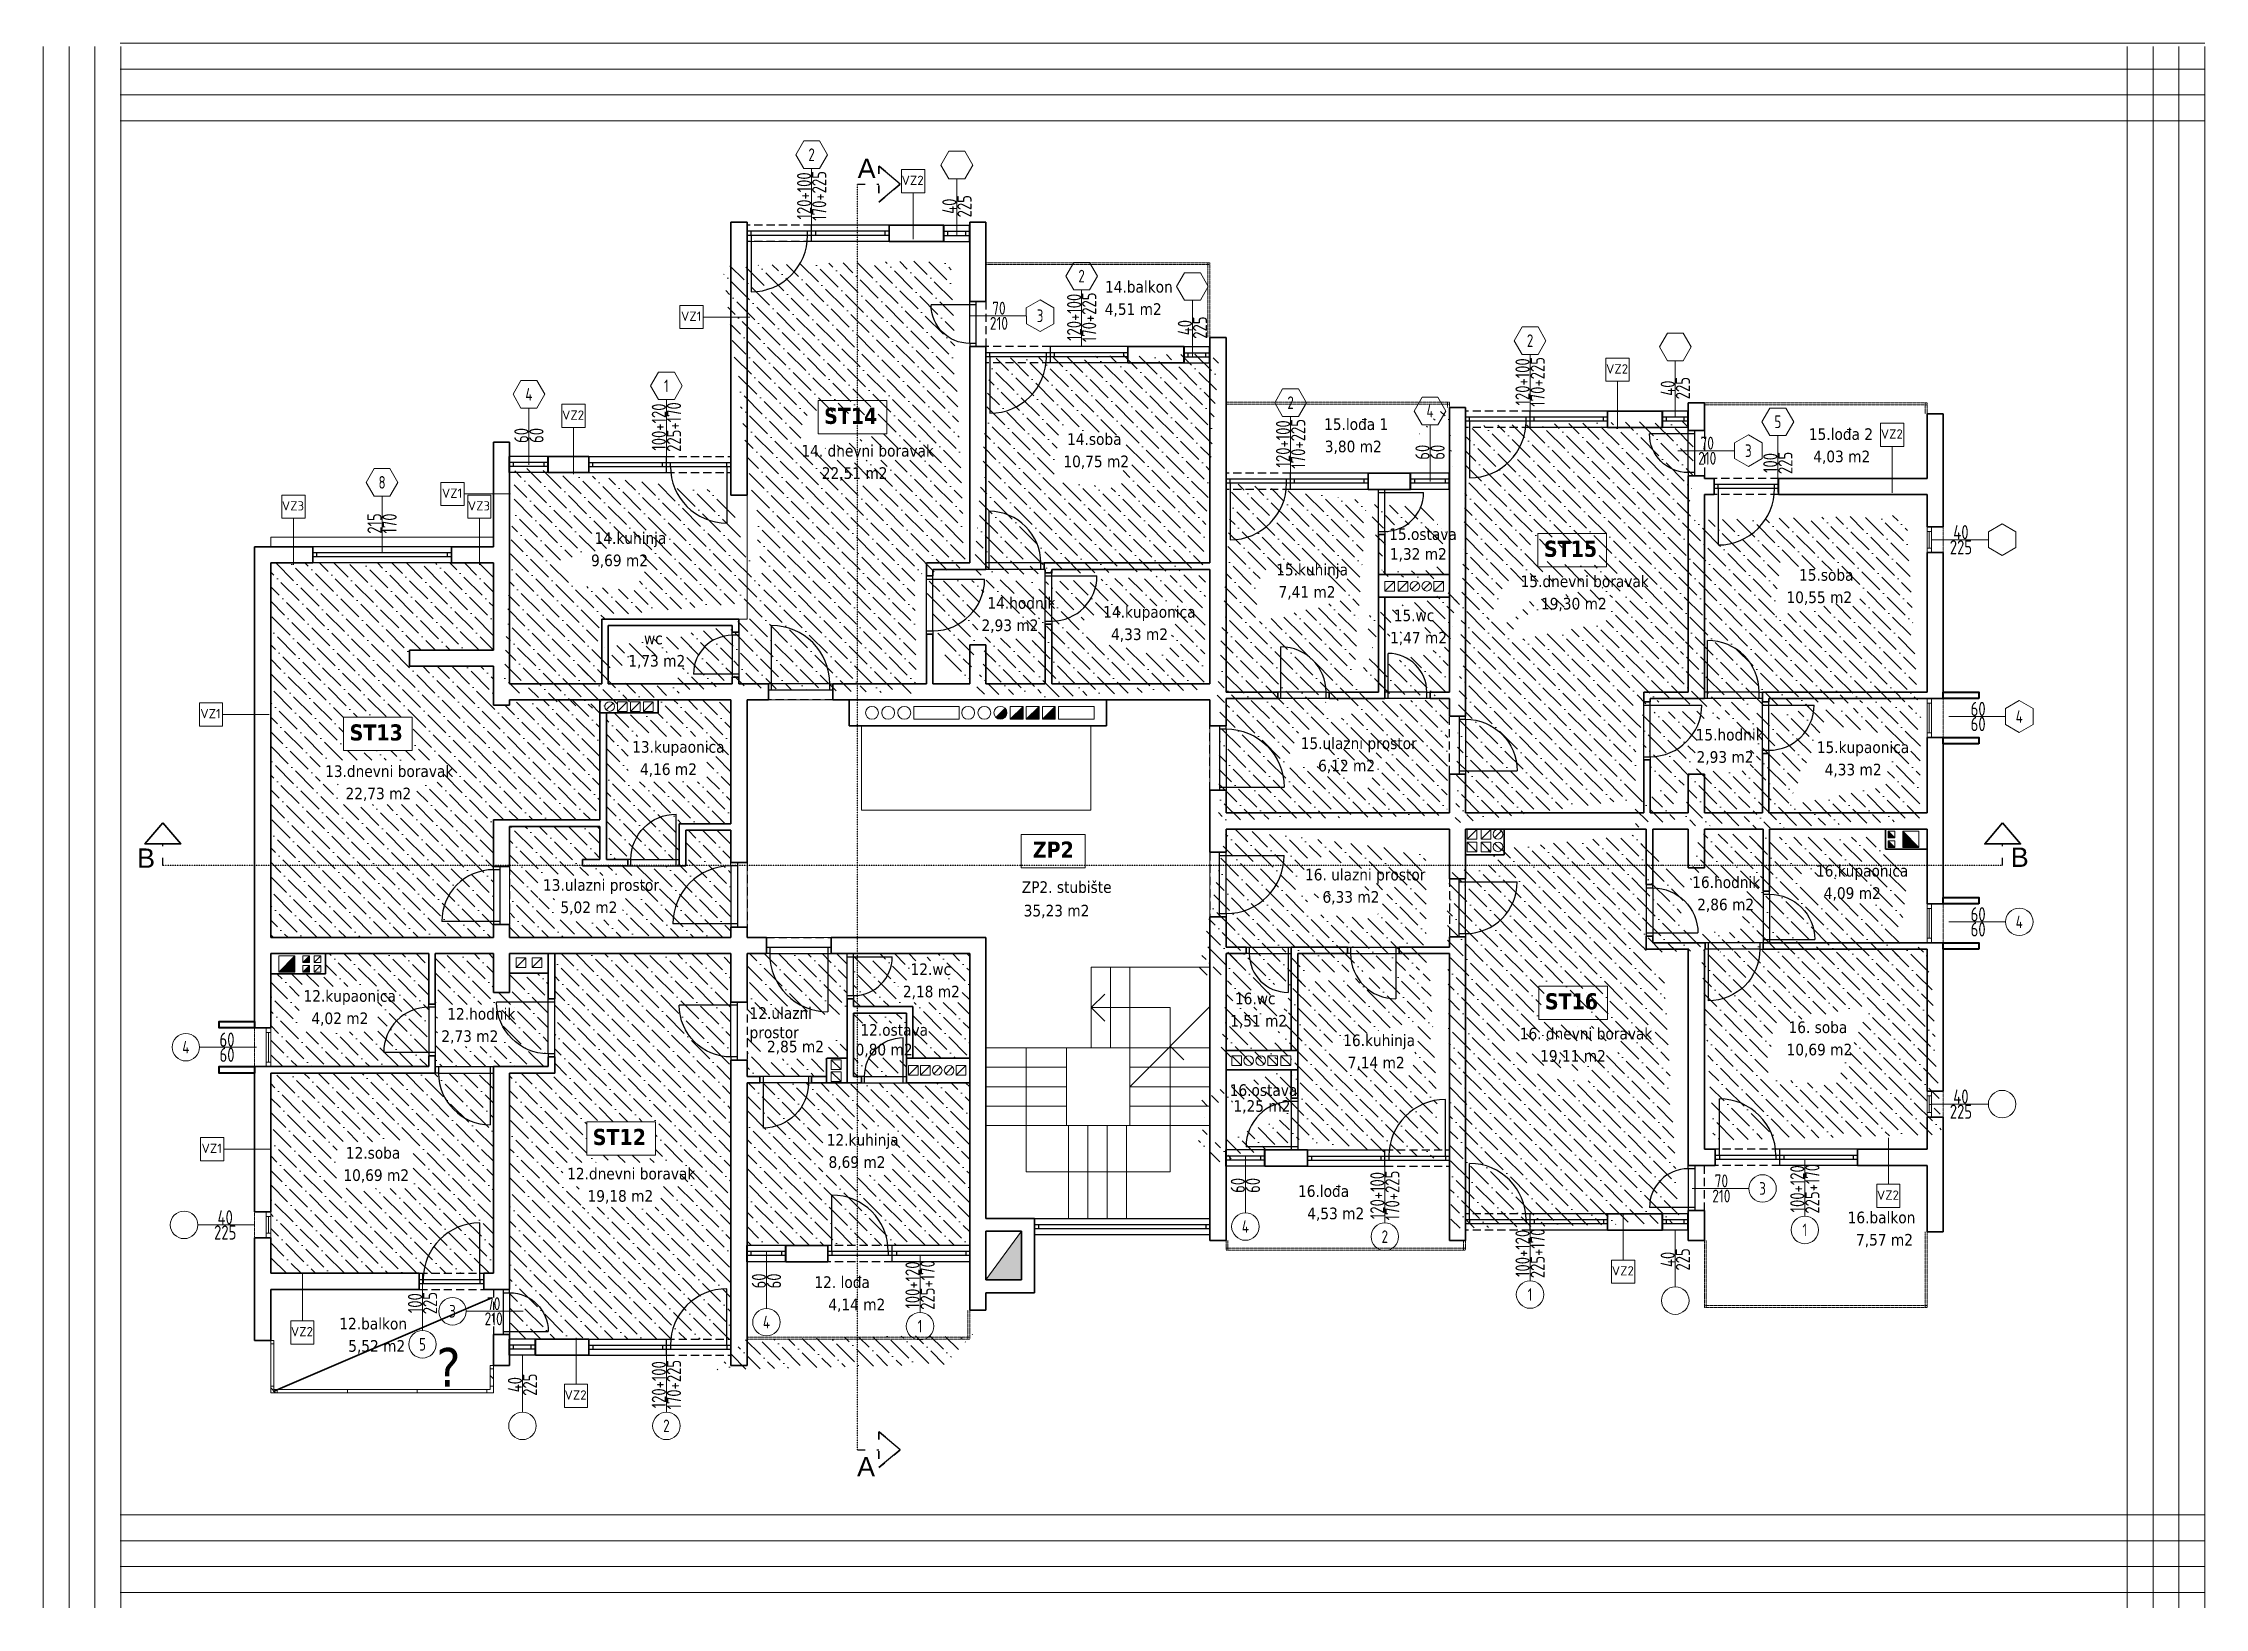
# Model space of a CAD drawing. Header units: millimetres. Extents: x -701 to 470890, y -446843 to -116129.
# Drawn here: x 214622 to 217971, y -223801 to -221378 of the extents above; entities that cross this region are included whole.
import ezdxf
from ezdxf.enums import TextEntityAlignment as Align

# ---------------------------------------------------------------- set-up
doc = ezdxf.new("R2010")
doc.units = ezdxf.units.MM
for name, pattern in [('ACAD_ISO03W100', [30, 12, -18]), ('HIDDEN', [0.375, 0.25, -0.125]), ('HIDDENX2', [19.049999999999997, 12.7, -6.35])]:
    doc.linetypes.add(name, pattern=pattern)
doc.layers.get('0').update_dxf_attribs({"lineweight": 0})
doc.layers.get('Defpoints').update_dxf_attribs({"color": 250, "lineweight": 0})
for name, color, linetype, lineweight in [('03-prozori', 132, 'Continuous', 0), ('05-podgled-tanko', 144, 'HIDDEN', 0), ('06-hatch_grijano', 30, 'Continuous', 0), ('07-kote', 70, 'Continuous', 9), ('09-oznaka stavke', 1, 'Continuous', 0), ('5-TX', 113, 'Continuous', 5), ('Kote', 1, 'Continuous', 15), ('TP_01 - 0.35', 1, 'Continuous', 35), ('TP_01 - 0.50', 1, 'Continuous', 40), ('TP_07 - 0.20', 255, 'Continuous', 20)]:
    doc.layers.add(name, color=color, linetype=linetype, lineweight=lineweight)
for name, color, linetype in [('TP_Hatch', 252, 'Continuous'), ('TP_Hidden', 8, 'HIDDENX2'), ('TP_Otvori', 8, 'Continuous'), ('TP_Otvori.block', 8, 'Continuous'), ('zidovi', 1, 'Continuous')]:
    doc.layers.add(name, color=color, linetype=linetype)
doc.styles.add('isocpeur', font='isocpeur.ttf')
doc.styles.add('tahoma10', font='tahoma.ttf', dxfattribs={"height": 2})
doc.styles.add('Tekst15', font='arial.ttf', dxfattribs={"height": 15})
pattern_1 = [(315, (643136874.9920071, 503081196.8688628), (30.86963041617522, -8.418990113502339), [39.6875, -7.9375, 0, -7.9375])]

msp = doc.modelspace()

# ---------------------------------------------------------------- texts
at = {"layer": '07-kote', "linetype": 'ByBlock', "ltscale": 5, "char_height": 18, "attachment_point": 1, "style": 'tahoma10'}
for s, width, heights, insert in [('\\pt90;14.balkon', 171.7930613853969, [2.542646071188718], (216267.2485030039, -221746.2905658864)), ('\\pt90;4,51 m2', 171.7930613853969, [2.542646071188718], (216266.8680071774, -221780.8387602352)), ('\\pt90;{\\fTahoma|b1|i0|c238|p34;\\H1.3889x;ST14} ', 171.7930613853969, [2.542646071188718], (215832.1488233233, -221942.6379222058)), ('\\pt90;14.soba', 171.7930613853969, [2.542646071188718], (216208.5436556995, -221982.1239588045)), ('\\pt90;15.lođa 1', 171.7930613853969, [2.542646071188718], (216606.6525620009, -221959.021909275)), ('\\pt90;15.lođa 2', 171.7930613853969, [2.542646071188718], (217357.7273353291, -221974.4544580959)), ('\\pt90;14. dnevni boravak', 222.5963268084452, [104.081337968716], (215796.9408276702, -222000.2283887052)), ('\\pt90;3,80 m2', 171.7930613853969, [2.542646071188718], (216607.7739317956, -221993.5701036238)), ('\\pt90;4,03 m2', 171.7930613853969, [2.542646071188718], (217364.5233582415, -222009.0026524448)), ('\\pt90;22,51 m2', 171.7930613853969, [2.542646071188718], (215828.5257237578, -222034.776583054)), ('\\pt90;10,75 m2', 171.7930613853969, [2.542646071188718], (216202.8229814196, -222016.6721531533)), ('\\pt90;14.kuhinja', 171.7930613853969, [2.542646071188718], (215476.5132204915, -222135.4159084343)), ('\\pt90;15.ostava', 171.7930613853969, [2.542646071188718], (216707.5377802207, -222129.3334914231)), ('\\pt90;{\\fTahoma|b1|i0|c238|p34;\\H1.3889x;ST15} ', 171.7930613853969, [2.542646071188718], (216947.2131087208, -222148.5369068765)), ('\\pt90;9,69 m2', 171.7930613853969, [2.542646071188718], (215471.0668231869, -222169.9641027831)), ('\\pt90;1,32 m2', 171.7930613853969, [2.542646071188718], (216708.5277987147, -222160.0379823231)), ('\\pt90;15.kuhinja', 171.7930613853969, [2.542646071188718], (216532.4970494659, -222184.2995670818)), ('\\pt90;15.dnevni boravak', 233.830754683353, [116.0556628246695], (216911.1267359877, -222202.4364461683)), ('\\pt90;15.soba', 171.7930613853969, [2.542646071188718], (217342.459001484, -222192.560548284)), ('\\pt90;14.hodnik', 171.7930613853969, [2.542646071188718], (216085.1030790234, -222235.9161185407)), ('\\pt90;14.kupaonica', 171.7930613853969, [2.542646071188718], (216264.4720506096, -222249.7931254291)), ('\\pt90;7,41 m2', 171.7930613853969, [2.542646071188718], (216536.093944254, -222218.8477614307)), ('\\pt90;19,30 m2', 171.7930613853969, [2.542646071188718], (216942.7116320754, -222236.9846405172)), ('\\pt90;10,55 m2', 171.7930613853969, [2.542646071188718], (217322.9884011174, -222227.1087426328)), ('\\pt90;2,93 m2', 171.7930613853969, [2.542646071188718], (216075.9191841508, -222270.4643128895)), ('\\pt90;15.wc', 171.7930613853969, [2.542646071188718], (216714.5545291052, -222255.145091989)), ('\\pt90;wc', 171.7930613853969, [2.542646071188718], (215553.0575119877, -222290.9795737647)), ('\\pt90;4,33 m2', 171.7930613853969, [2.542646071188718], (216276.6477571154, -222284.3413197779)), ('\\pt90;1,47 m2', 171.7930613853969, [2.542646071188718], (216708.8872271205, -222289.6932863378)), ('\\pt90;1,73 m2', 171.7930613853969, [2.542646071188718], (215528.7630217696, -222325.5277681135)), ('\\pt90;{\\fTahoma|b1|i0|c238|p34;\\H1.3889x;ST13} ', 171.7930613853969, [2.542646071188718], (215097.0181025887, -222432.9312326097)), ('\\pt90;15.hodnik', 171.7930613853969, [2.542646071188718], (217182.3021292487, -222439.9259512805)), ('\\pt90;13.kupaonica', 171.7930613853969, [2.542646071188718], (215534.7097962523, -222458.8178314351)), ('\\pt90;15.ulazni prostor', 211.3838609724771, [86.09879743157849], (216570.4369776869, -222453.2168327355)), ('\\pt90;2,93 m2', 171.7930613853969, [2.542646071188718], (217183.6836647416, -222474.4741456293)), ('\\pt90;15.kupaonica', 171.7930613853969, [2.542646071188718], (217369.9833030129, -222459.3503411197)), ('\\pt90;13.dnevni boravak', 214.3571832370944, [76.03917025892493], (215059.0876833821, -222496.4257169747)), ('\\pt90;4,16 m2', 171.7930613853969, [2.542646071188718], (215546.8855027581, -222493.3660257839)), ('\\pt90;6,12 m2', 171.7930613853969, [2.542646071188718], (216597.4482298518, -222487.7650270843)), ('\\pt90;4,33 m2', 171.7930613853969, [2.542646071188718], (217382.1590095187, -222493.8985354685)), ('\\pt90;22,73 m2', 171.7930613853969, [2.542646071188718], (215090.6725794697, -222530.9739113235)), ('\\pt90;{\\fTahoma|b1|i0|c238|p34;\\H1.3889x;ZP2} ', 171.7930613853969, [2.542646071188718], (216155.4245942259, -222614.407842555)), ('\\pt90;16.kupaonica', 171.7930613853969, [2.542646071188718], (217368.6793766642, -222650.6703215622)), ('\\pt90;13.ulazni prostor', 206.1450698687695, [69.83343678399883], (215396.5923503066, -222672.6987586402)), ('\\pt90;ZP2. stubište', 171.7930613853969, [2.542646071188718], (216138.3796573222, -222675.9713381313)), ('\\pt90;16. ulazni prostor', 203.2106035198085, [88.39092252707538], (216577.1366490746, -222656.5915621304)), ('\\pt90;16.hodnik', 171.7930613853969, [2.542646071188718], (217177.0162890778, -222668.3555055045)), ('\\pt90;4,09 m2', 171.7930613853969, [2.542646071188718], (217380.85508317, -222685.218515911)), ('\\pt90;5,02 m2', 171.7930613853969, [2.542646071188718], (215423.6036024714, -222707.246952989)), ('\\pt18;35,23 m2', 171.7930613853969, [2.542646071188718], (216141.3220211888, -222712.3556788348)), ('\\pt90;6,33 m2', 171.7930613853969, [2.542646071188718], (216604.1479012395, -222691.1397564792)), ('\\pt90;2,86 m2', 171.7930613853969, [2.542646071188718], (217184.6384225512, -222702.9036998533)), ('\\pt90;12.wc', 171.7930613853969, [2.542646071188718], (215966.0428953824, -222803.1464078211)), ('\\pt90;12.kupaonica', 171.7930613853969, [2.542646071188718], (215025.6056936408, -222844.5331579231)), ('\\pt90;2,18 m2', 171.7930613853969, [2.542646071188718], (215954.1485105181, -222837.6946021699)), ('\\pt90;16.wc', 171.7930613853969, [2.542646071188718], (216468.5779615819, -222848.4463712358)), ('\\pt90;{\\fTahoma|b1|i0|c238|p34;\\H1.3889x;ST16} ', 171.7930613853969, [2.542646071188718], (216948.7188980008, -222849.2854074024)), ('\\pt90;4,02 m2', 171.7930613853969, [2.542646071188718], (215037.7814001465, -222879.081352272)), ('\\pt90;12.hodnik', 171.7930613853969, [2.542646071188718], (215248.3479450369, -222872.221218624)), ('\\pt90;12.ulazni \\Pprostor', 196.4243333281484, [70.23000351725109], (215716.6271427298, -222870.9829158554)), ('\\pt90;1,51 m2', 171.7930613853969, [2.542646071188718], (216461.1739690924, -222882.9945655846)), ('\\pt90;2,73 m2', 171.7930613853969, [2.542646071188718], (215239.1640501643, -222906.7694129728)), ('\\pt90;12.ostava', 171.7930613853969, [2.542646071188718], (215888.3449124718, -222897.1077956342)), ('\\pt90;16.kuhinja', 171.7930613853969, [2.542646071188718], (216636.353778982, -222913.2073651337)), ('\\pt90;16. dnevni boravak', 237.2433177370112, [103.2170062275972], (216909.8064423228, -222902.8283117794)), ('\\pt90;16. soba', 171.7930613853969, [2.542646071188718], (217326.1711686515, -222892.9475701832)), ('\\pt90;2,85 m2', 171.7930613853969, [2.542646071188718], (215743.6383948947, -222922.8376499199)), ('\\pt90;0,80 m2', 171.7930613853969, [2.542646071188718], (215880.8696917916, -222927.5412794136)), ('\\pt90;7,14 m2', 171.7930613853969, [2.542646071188718], (216643.2365327502, -222947.7555594825)), ('\\pt90;19,11 m2', 171.7930613853969, [2.542646071188718], (216941.3913384104, -222937.3765061282)), ('\\pt90;10,69 m2', 171.7930613853969, [2.542646071188718], (217323.1247950221, -222927.495764532)), ('\\pt90;16.ostava', 171.7930613853969, [2.542646071188718], (216460.4370789781, -222990.2898046159)), ('\\pt90;1,25 m2', 171.7930613853969, [2.542646071188718], (216466.228671732, -223014.9392823362)), ('\\pt90;12.soba', 171.7930613853969, [2.542646071188718], (215091.2193946237, -223087.4723795437)), ('\\pt90;{\\fTahoma|b1|i0|c238|p34;\\H1.3889x;ST12} ', 171.7930613853969, [2.542646071188718], (215473.6563892985, -223059.3846128368)), ('\\pt90;12.kuhinja', 171.7930613853969, [2.542646071188718], (215836.1939520311, -223067.2443398022)), ('\\pt90;12.dnevni boravak', 236.0438525052741, [104.2038296237724], (215434.0292292262, -223119.684039154)), ('\\pt90;8,69 m2', 171.7930613853969, [2.542646071188718], (215838.9377060557, -223101.792534151)), ('\\pt90;10,69 m2', 171.7930613853969, [2.542646071188718], (215087.3604255343, -223122.0205738925)), ('\\pt90;19,18 m2', 171.7930613853969, [2.542646071188718], (215465.6141253138, -223154.2322335028)), ('\\pt90;16.lođa', 171.7930613853969, [2.542646071188718], (216566.3063041334, -223146.7104175471)), ('\\pt90;4,53 m2', 171.7930613853969, [2.542646071188718], (216580.615033927, -223181.258611896)), ('\\pt90;16.balkon', 171.7930613853969, [2.542646071188718], (217417.770369023, -223187.5451162838)), ('\\pt90;7,57 m2', 171.7930613853969, [2.542646071188718], (217430.7427931851, -223222.0933106326)), ('\\pt90;12. lođa', 171.7930613853969, [2.542646071188718], (215817.0776157362, -223287.7057904386)), ('\\pt90;4,14 m2', 171.7930613853969, [2.542646071188718], (215838.6591593648, -223322.2539847874)), ('\\pt90;12.balkon', 171.7930613853969, [2.542646071188718], (215081.0466619442, -223351.9855714225)), ('\\pt90;5,52 m2', 171.7930613853969, [2.542646071188718], (215094.8756056452, -223386.5337657713))]:
    msp.add_mtext_dynamic_manual_height_columns(s, width=width, gutter_width=10, heights=heights, dxfattribs=dict(at, insert=insert))
at = {"layer": '07-kote', "color": 5, "linetype": 'ByBlock', "lineweight": 35, "ltscale": 5, "true_color": 0x1a1aff, "insert": (215231.2817230485, -223398.6944495199), "char_height": 60, "attachment_point": 1, "style": 'tahoma10'}
msp.add_mtext_dynamic_manual_height_columns('\\pt300;?', width=171.7930613853969, gutter_width=10, heights=[2.542646071188718], dxfattribs=at)
at = {"layer": 'Kote', "char_height": 30, "width": 9972.386152127228, "attachment_point": 1, "style": 'Tekst15'}
for s, insert in [('\\A1;A', (215883.9900380802, -221557.0993978076)), ('\\A1;B', (214767.6372251098, -222625.1090978651)), ('\\A1;B', (217670.3599265243, -222623.6779066454)), ('\\A1;A', (215883.0742585855, -223567.6097109144))]:
    msp.add_mtext(s, dxfattribs=dict(at, insert=insert))

# ---------------------------------------------------------------- blocks, each defined once
blk = doc.blocks.new('*U664')
at = {"layer": 'TP_01 - 0.50'}
for p, q in [((0, 1.192092895507812e-07), (0, -30.00000011920929)), ((47.99999698638918, 1.196861274274852e-06), (47.99999698638918, -29.9999990415573))]:
    blk.add_line(p, q, dxfattribs=at)
at = {"layer": 'TP_Otvori'}
for p, q in [((0, 0), (47.99999698638918, -1.14440910783742e-07)), ((4.76837158203125e-07, -11.25000011920929), (47.9999967479706, -11.2500002336502)), ((0, -18.75000011920929), (47.9999967479706, -18.74999999523161)), ((0, -29.99999833106995), (47.99999698638918, -29.99999892234801)), ((7.500000476837158, -11.25000011920929), (7.500000476837158, -18.75000107288361)), ((40.49999650955202, -11.2500002336502), (40.4999967479706, -18.75000023365019))]:
    blk.add_line(p, q, dxfattribs=at)
blk = doc.blocks.new('*U654')
at = {"layer": 'TP_Otvori'}
for p, q in [((5.000001072883606, 2.04358873916146e-07), (4.999993988446251, 80.00000077656311)), ((5.000001072883606, 2.04358873916146e-07), (1.072883605957031e-06, 2.04358873916146e-07)), ((85.00000107288324, 7.942744697662896e-06), (5.00000083446503, 3.877577494648676e-07)), ((5.00000064713616, -10.00000003405978), (5.000000834465027, 2.043588528028758e-07)), ((85.00000088555437, -9.999992295673938), (85.00000107288324, 7.942744697662896e-06)), ((85.00000107288324, 7.942744696835193e-06), (90.00000107288324, 7.942744696835193e-06)), ((90.00000112397315, -9.999994237082348), (1.123973317912923e-06, -10.00000023841852))]:
    blk.add_line(p, q, dxfattribs=at)
blk.add_arc((5.000001072883583, 3.950937381068899e-07), 80.00000038146969, 5.073854788161769e-06, 90.00000507385444, dxfattribs=at)
blk = doc.blocks.new('*U655')
at = {"layer": 'TP_Otvori'}
for p, q in [((5.000001072883606, 2.04358873916146e-07), (4.999994874000921, 70.00000070503756)), ((5.000001072883606, 2.04358873916146e-07), (1.072883605957031e-06, 2.04358873916146e-07)), ((75.00000107288328, 6.975446469694553e-06), (5.00000083446503, 3.877577494648676e-07)), ((5.00000064713616, -10.00000003405978), (5.000000834465027, 2.043588528028758e-07)), ((75.00000088555441, -9.999993262972165), (75.00000107288328, 6.975446469694553e-06)), ((75.00000107288328, 6.975446468866849e-06), (80.00000107288328, 6.975446468866849e-06)), ((80.00000112397319, -9.999995204380575), (1.123973317912923e-06, -10.00000023841852))]:
    blk.add_line(p, q, dxfattribs=at)
blk.add_arc((5.000001072883586, 3.712518800830469e-07), 70.00000033378596, 5.073854788161768e-06, 90.00000507385444, dxfattribs=at)
blk = doc.blocks.new('*U656')
at = {"layer": 'TP_Otvori'}
for p, q in [((5.000001072883606, 2.04358873916146e-07), (4.999993102891582, 90.00000084808873)), ((5.000001072883606, 2.04358873916146e-07), (1.072883605957031e-06, 2.04358873916146e-07)), ((95.00000107288324, 8.910042925631245e-06), (5.00000083446503, 3.877577494648676e-07)), ((5.00000064713616, -10.00000003405978), (5.000000834465027, 2.043588528028758e-07)), ((95.00000088555437, -9.999991328375708), (95.00000107288324, 8.910042925631245e-06)), ((95.00000107288324, 8.910042924803541e-06), (100.0000010728832, 8.910042924803541e-06)), ((100.0000011239731, -9.999993269784119), (1.123973317912923e-06, -10.00000023841852))]:
    blk.add_line(p, q, dxfattribs=at)
blk.add_arc((5.000001072883581, 4.189355961307331e-07), 90.00000042915346, 5.073854788161767e-06, 90.00000507385442, dxfattribs=at)
blk = doc.blocks.new('*U658')
at = {"layer": 'TP_Otvori'}
for p, q in [((5.000001072883606, 2.04358873916146e-07), (4.99999575955559, 60.00000063351202)), ((5.000001072883606, 2.04358873916146e-07), (1.072883605957031e-06, 2.04358873916146e-07)), ((65.00000107288331, 6.008148241726208e-06), (5.00000083446503, 3.877577494648676e-07)), ((5.00000064713616, -10.00000003405978), (5.000000834465027, 2.043588528028758e-07)), ((65.00000088555444, -9.999994230270392), (65.00000107288331, 6.008148241726208e-06)), ((65.00000107288331, 6.008148240898504e-06), (70.00000107288331, 6.008148240898504e-06)), ((70.00000112397322, -9.999996171678802), (1.123973317912923e-06, -10.00000023841852))]:
    blk.add_line(p, q, dxfattribs=at)
blk.add_arc((5.000001072883589, 3.474100220592039e-07), 60.00000028610224, 5.073854788161768e-06, 90.00000507385444, dxfattribs=at)
blk = doc.blocks.new('*U663')
at = {"layer": 'TP_01 - 0.50'}
for p, q in [((0, 1.192092895507812e-07), (0, -30.00000011920929)), ((71.99999547958377, 1.139640818882981e-06), (71.99999547958377, -29.99999909877775))]:
    blk.add_line(p, q, dxfattribs=at)
at = {"layer": 'TP_Otvori'}
for p, q in [((0, 0), (71.99999547958377, -1.71661366175613e-07)), ((4.76837158203125e-07, -11.25000011920929), (71.9999952411652, -11.25000029087066)), ((0, -18.75000011920929), (71.9999952411652, -18.75000005245207)), ((0, -29.99999833106995), (71.99999547958377, -29.99999897956846)), ((7.500000476837158, -11.25000011920929), (7.500000476837158, -18.75000107288361)), ((64.49999500274662, -11.25000029087066), (64.4999952411652, -18.75000029087065))]:
    blk.add_line(p, q, dxfattribs=at)
blk = doc.blocks.new('*U1741')
at = {"layer": 'TP_01 - 0.50'}
for p, q in [((0, 1.192092895507812e-07), (0, -30.00000011920929)), ((47.99999727249144, 1.196861273592731e-06), (47.99999727249144, -29.99999904155731))]:
    blk.add_line(p, q, dxfattribs=at)
at = {"layer": 'TP_Otvori'}
for p, q in [((0, 0), (47.99999727249144, -1.144409114658629e-07)), ((4.76837158203125e-07, -11.25000011920929), (47.99999703407286, -11.2500002336502)), ((0, -18.75000011920929), (47.99999703407286, -18.74999999523162)), ((0, -29.99999833106995), (47.99999727249144, -29.99999892234802)), ((7.500000476837158, -11.25000011920929), (7.500000476837158, -18.75000107288361)), ((40.49999679565428, -11.2500002336502), (40.49999703407286, -18.7500002336502))]:
    blk.add_line(p, q, dxfattribs=at)
blk = doc.blocks.new('*U1742')
at = {"layer": 'TP_01 - 0.50'}
for p, q in [((0, 1.192092895507812e-07), (0, -30.00000011920929)), ((47.99999727249144, 1.196861273592731e-06), (47.99999727249144, -29.99999904155731))]:
    blk.add_line(p, q, dxfattribs=at)
at = {"layer": 'TP_Otvori'}
for p, q in [((0, 0), (47.99999727249144, -1.144409114658629e-07)), ((4.76837158203125e-07, -11.25000011920929), (47.99999703407286, -11.2500002336502)), ((0, -18.75000011920929), (47.99999703407286, -18.74999999523162)), ((0, -29.99999833106995), (47.99999727249144, -29.99999892234802)), ((7.500000476837158, -11.25000011920929), (7.500000476837158, -18.75000107288361)), ((40.49999679565428, -11.2500002336502), (40.49999703407286, -18.7500002336502))]:
    blk.add_line(p, q, dxfattribs=at)
blk = doc.blocks.new('*U3407')
blk.add_lwpolyline([(0, 31.04602911306961), (-1.792289735764687e-20, -59.1770623683441)])
blk.add_lwpolyline([(-12.61066770181837, -59.17706236834409), (-25.22133540363676, -81.01937954526137), (-12.61066770181839, -102.8616967221786), (12.61066770181836, -102.8616967221786), (25.22133540363676, -81.0193795452614), (12.61066770181841, -59.1770623683441)], close=True)
at = {"style": 'isocpeur', "width": 0.75}
for tag, p in [('VIS', (-12, -15.62063755359621)), ('SIR', (12, -15.6206375535962))]:
    blk.add_attdef(tag, text='', height=15, rotation=270, dxfattribs=at).set_placement(p, align=Align.MIDDLE)
blk.add_attdef('BR', text='', height=20.00000000000001, rotation=269.9999999999976, dxfattribs=at).set_placement((-2.273736754432321e-13, -81.01937954526137), align=Align.MIDDLE_CENTER)
blk = doc.blocks.new('*U3080')
blk.add_line((6.999999999165766, 3.500000012107193), (52.91152562021117, 3.500000024113922))
blk.add_lwpolyline([(9.708855941426009e-11, 6.999999997206032), (59.91152562021117, 6.999999998968214), (59.91152562021117, -1.031787544292229e-09), (59.91152562021117, -1.031787544292229e-09), (9.708855941426009e-11, 0), (-8.342340152012184e-10, 6.999999997206032)])
blk.add_lwpolyline([(6.999999999165766, 6.999999997206032), (52.91152562021117, 6.999999998968214), (52.91152562021117, -1.031787544292229e-09), (6.999999999165766, -2.793967723846436e-09)], close=True)
blk = doc.blocks.new('*U3408')
blk.add_lwpolyline([(0, 31.04602911306961), (-1.792289735764687e-20, -59.1770623683441)])
blk.add_circle((0, -81.02028200949621), 21.84231717691728)
at = {"style": 'isocpeur', "width": 0.75}
for tag, p in [('VIS', (-12, -15.62063755359621)), ('SIR', (12, -15.6206375535962))]:
    blk.add_attdef(tag, text='', height=15, rotation=270, dxfattribs=at).set_placement(p, align=Align.MIDDLE)
blk.add_attdef('BR', text='', height=20.00000000000001, rotation=269.9999999999976, dxfattribs=at).set_placement((-2.273736754432321e-13, -81.01937954526137), align=Align.MIDDLE_CENTER)
blk = doc.blocks.new('*U3081')
blk.add_line((6.999999999165766, 3.500000012107193), (32.91152562853486, 3.50000002399201))
blk.add_lwpolyline([(9.708855941426009e-11, 6.999999997206032), (39.91152562853486, 6.999999998846302), (39.91152562853486, -1.153699358269478e-09), (39.91152562853486, -1.153699358269478e-09), (9.708855941426009e-11, 0), (-8.342340152012184e-10, 6.999999997206032)])
blk.add_lwpolyline([(6.999999999165766, 6.999999997206032), (32.91152562853486, 6.999999998846302), (32.91152562853486, -1.153699358269478e-09), (6.999999999165766, -2.793967723846436e-09)], close=True)
blk = doc.blocks.new('*U1721')
blk.add_lwpolyline([(0, 31.04602911306961), (-1.792289735764687e-20, -59.1770623683441)])
blk.add_lwpolyline([(-12.61066770181837, -59.17706236834409), (-25.22133540363676, -81.01937954526137), (-12.61066770181839, -102.8616967221786), (12.61066770181836, -102.8616967221786), (25.22133540363676, -81.0193795452614), (12.61066770181841, -59.1770623683441)], close=True)
at = {"style": 'isocpeur', "width": 0.75}
for tag, p in [('VIS', (-12, -15.62063755359621)), ('SIR', (12, -15.6206375535962))]:
    blk.add_attdef(tag, text='', height=15, rotation=270, dxfattribs=at).set_placement(p, align=Align.MIDDLE)
blk.add_attdef('BR', text='', height=20, rotation=179.9999999999984, dxfattribs=at).set_placement((-3.584578783445449e-20, -81.01937954526115), align=Align.MIDDLE_CENTER)
blk = doc.blocks.new('*U1722')
blk.add_lwpolyline([(0, 31.04602911306961), (-1.792289735764687e-20, -59.1770623683441)])
blk.add_circle((0, -81.02028200949621), 21.84231717691728)
at = {"style": 'isocpeur', "width": 0.75}
for tag, p in [('VIS', (-12, -15.62063755359621)), ('SIR', (12, -15.6206375535962))]:
    blk.add_attdef(tag, text='', height=15, rotation=270, dxfattribs=at).set_placement(p, align=Align.MIDDLE)
blk.add_attdef('BR', text='', height=20, rotation=179.9999999999984, dxfattribs=at).set_placement((-3.584578783445449e-20, -81.01937954526115), align=Align.MIDDLE_CENTER)
blk = doc.blocks.new('*U3406')
blk.add_lwpolyline([(0, 31.04602911306961), (-1.792289735764687e-20, -59.1770623683441)])
blk.add_circle((0, -81.02028200949621), 21.84231717691728)
at = {"style": 'isocpeur', "width": 0.75}
for tag, p in [('SIR', (-12, -15.62063755359621)), ('VIS', (12, -15.62063755359621))]:
    blk.add_attdef(tag, text='', height=15, rotation=89.99999999999997, dxfattribs=at).set_placement(p, align=Align.MIDDLE)
blk.add_attdef('BR', text='', height=20.00000000000001, rotation=89.99999999999919, dxfattribs=at).set_placement((2.273736754432321e-13, -81.01937954526137), align=Align.MIDDLE_CENTER)
blk = doc.blocks.new('*U3082')
blk.add_lwpolyline([(0, 31.04602911306961), (-1.792289735764687e-20, -59.1770623683441)])
blk.add_circle((0, -81.02028200949621), 21.84231717691728)
at = {"style": 'isocpeur', "width": 0.75}
for tag, p in [('SIR', (-12, -15.62063755359621)), ('VIS', (12, -15.62063755359621))]:
    blk.add_attdef(tag, text='', height=15, rotation=89.99999999999997, dxfattribs=at).set_placement(p, align=Align.MIDDLE)
blk.add_attdef('BR', text='', height=20, rotation=179.9999999999984, dxfattribs=at).set_placement((-3.584578783445449e-20, -81.01937954526115), align=Align.MIDDLE_CENTER)
blk = doc.blocks.new('*U1720')
blk.add_lwpolyline([(0, 31.04602911306961), (-1.792289735764687e-20, -59.1770623683441)])
blk.add_circle((0, -81.02028200949621), 21.84231717691728)
at = {"style": 'isocpeur', "width": 0.75}
for tag, p in [('SIR', (-12, -15.62063755359621)), ('VIS', (12, -15.62063755359621))]:
    blk.add_attdef(tag, text='', height=15, rotation=89.99999999999997, dxfattribs=at).set_placement(p, align=Align.MIDDLE)
blk.add_attdef('BR', text='', height=20, dxfattribs=at).set_placement((-4.03896783473158e-28, -81.0193795452616), align=Align.MIDDLE_CENTER)
blk = doc.blocks.new('*U3323')
blk.add_lwpolyline([(0, 31.04602911306961), (-1.792289735764687e-20, -59.1770623683441)])
blk.add_circle((0, -81.02028200949621), 21.84231717691728)
at = {"style": 'isocpeur', "width": 0.75}
for tag, p in [('VIS', (-12, -15.62063755359621)), ('SIR', (12, -15.6206375535962))]:
    blk.add_attdef(tag, text='', height=15, rotation=270, dxfattribs=at).set_placement(p, align=Align.MIDDLE)
blk.add_attdef('BR', text='', height=20.00000000000001, rotation=269.9999999999976, dxfattribs=at).set_placement((-2.273736754432321e-13, -81.01937954526137), align=Align.MIDDLE_CENTER)
blk = doc.blocks.new('*U1714')
blk.add_lwpolyline([(0, 31.04602911306961), (-1.792289735764687e-20, -59.1770623683441)])
blk.add_circle((0, -81.02028200949621), 21.84231717691728)
at = {"style": 'isocpeur', "width": 0.75}
for tag, p in [('SIR', (-12, -15.62063755359621)), ('VIS', (12, -15.62063755359621))]:
    blk.add_attdef(tag, text='', height=15, rotation=89.99999999999997, dxfattribs=at).set_placement(p, align=Align.MIDDLE)
blk.add_attdef('BR', text='', height=20, rotation=89.99999999999919, dxfattribs=at).set_placement((2.273736754432321e-13, -81.01937954526137), align=Align.MIDDLE_CENTER)
blk = doc.blocks.new('*U3361')
blk.add_lwpolyline([(0, 31.04602911306961), (-1.792289735764687e-20, -59.1770623683441)])
blk.add_lwpolyline([(-12.61066770181837, -59.17706236834409), (-25.22133540363676, -81.01937954526137), (-12.61066770181839, -102.8616967221786), (12.61066770181836, -102.8616967221786), (25.22133540363676, -81.0193795452614), (12.61066770181841, -59.1770623683441)], close=True)
at = {"style": 'isocpeur', "width": 0.75}
for tag, p in [('VIS', (-12, -15.62063755359621)), ('SIR', (12, -15.6206375535962))]:
    blk.add_attdef(tag, text='', height=15, rotation=270, dxfattribs=at).set_placement(p, align=Align.MIDDLE)
blk.add_attdef('BR', text='', height=20, rotation=179.9999999999984, dxfattribs=at).set_placement((-3.584578783445449e-20, -81.01937954526115), align=Align.MIDDLE_CENTER)
blk = doc.blocks.new('*U3370')
blk.add_lwpolyline([(0, 31.04602911306961), (-1.792289735764687e-20, -59.1770623683441)])
blk.add_lwpolyline([(-12.61066770181837, -59.17706236834409), (-25.22133540363676, -81.01937954526137), (-12.61066770181839, -102.8616967221786), (12.61066770181836, -102.8616967221786), (25.22133540363676, -81.0193795452614), (12.61066770181841, -59.1770623683441)], close=True)
at = {"style": 'isocpeur', "width": 0.75}
for tag, p in [('VIS', (-12, -15.62063755359621)), ('SIR', (12, -15.6206375535962))]:
    blk.add_attdef(tag, text='', height=15, rotation=270, dxfattribs=at).set_placement(p, align=Align.MIDDLE)
blk.add_attdef('BR', text='', height=20, dxfattribs=at).set_placement((-4.03896783473158e-28, -81.0193795452616), align=Align.MIDDLE_CENTER)
blk = doc.blocks.new('*U3381')
blk.add_lwpolyline([(0, 31.04602911306961), (-1.792289735764687e-20, -59.1770623683441)])
blk.add_lwpolyline([(-12.61066770181837, -59.17706236834409), (-25.22133540363676, -81.01937954526137), (-12.61066770181839, -102.8616967221786), (12.61066770181836, -102.8616967221786), (25.22133540363676, -81.0193795452614), (12.61066770181841, -59.1770623683441)], close=True)
at = {"style": 'isocpeur', "width": 0.75}
for tag, p in [('VIS', (-12, -15.62063755359621)), ('SIR', (12, -15.6206375535962))]:
    blk.add_attdef(tag, text='', height=15, rotation=270, dxfattribs=at).set_placement(p, align=Align.MIDDLE)
blk.add_attdef('BR', text='', height=20.00000000000001, rotation=269.9999999999976, dxfattribs=at).set_placement((-2.273736754432321e-13, -81.01937954526137), align=Align.MIDDLE_CENTER)
blk = doc.blocks.new('*U649')
at = {"ltscale": 0.1}
blk.add_line((-0.1249999999996342, 0.3749996975742539), (-0.6249999999981708, 0.3749984878712693), dxfattribs=at)
blk.add_lwpolyline([(0.1249996975738881, 0.5000003024253804), (0.1250003024253803, 0.2500003024261121), (-0.124999697573888, 0.2499996975746198), (-0.1250003024253803, 0.4999996975738881)], close=True, dxfattribs=at)
at = {"style": 'isocpeur'}
blk.add_attdef('sl', text='', height=0.1, dxfattribs=at).set_placement((0.005017208459321409, 0.3336032184705005), align=Align.CENTER)
blk = doc.blocks.new('*U511')
at = {"ltscale": 0.1}
blk.add_line((-3.024260640249743e-07, 0.4999999999996342), (-1.512130319958338e-06, 0.999999999998171), dxfattribs=at)
blk.add_lwpolyline([(0.1250003024256983, 0.2500003024264298), (-0.1249996975735702, 0.2499996975743019), (-0.1250003024256982, 0.4999996975735702), (0.1249996975735702, 0.5000003024256983)], close=True, dxfattribs=at)
at = {"style": 'isocpeur'}
blk.add_attdef('sl', text='', height=0.1, dxfattribs=at).set_placement((0.005017208459321409, 0.3336032184705005), align=Align.CENTER)
blk = doc.blocks.new('*U64')
at = {"ltscale": 0.1}
blk.add_line((3.02425826437247e-07, 0.2500000000003658), (1.512129132241746e-06, -0.2499999999981707), dxfattribs=at)
blk.add_lwpolyline([(-0.1250003024254606, 0.4999996975738077), (0.1249996975738076, 0.5000003024254606), (0.1250003024254606, 0.2500003024261923), (-0.1249996975738077, 0.2499996975745394)], close=True, dxfattribs=at)
at = {"style": 'isocpeur'}
blk.add_attdef('sl', text='', height=0.1, dxfattribs=at).set_placement((0.005017208459321409, 0.3336032184705005), align=Align.CENTER)

# ---------------------------------------------------------------- hatches: boundary and pattern name
at = {"layer": '06-hatch_grijano'}
h = msp.add_hatch(dxfattribs=at)
h.set_pattern_fill('ANSI36', color=256, scale=5, angle=270, style=0)
h.set_pattern_definition(pattern_1)
h.paths.add_polyline_path([(215462.2205219889, -222201.148841598), (215462.2205218697, -222130.0341655993), (215569.4454368973, -222130.0341655397), (215569.4454367781, -222201.1488417172)])
h.paths.add_polyline_path([(215712.7781899596, -222078.0319536709), (215687.7781900788, -222078.0319537305), (215687.7781899596, -222043.0319526576), (215344.7781881714, -222043.0319545054), (215344.7781899596, -222370.0319536113), (215487.7781899596, -222370.0319536113), (215487.7781898404, -222270.0319537305), (215712.7781899596, -222270.0319537305)])
h.paths.add_polyline_path([(215541.1784854556, -222286.7138641857), (215596.5722970391, -222286.7138641261), (215596.5722971583, -222316.8100374722), (215541.1784853364, -222316.8100374722)])
h.paths.add_polyline_path([(215522.2495840216, -222351.4754227184), (215522.2495841408, -222316.8100375914), (215621.4723203803, -222316.8100375318), (215621.4723202611, -222351.4754226588)])
h.paths.add_polyline_path([(215689.7781898404, -222280.0319537305), (215497.7781898404, -222280.0319537305), (215497.7781900788, -222370.0319537305), (215689.7781898404, -222370.0319536709)])
h.paths.add_polyline_path([(215822.806578579, -221983.2411606096), (215822.806578579, -221931.5859367036), (215929.2593380833, -221931.585936644), (215929.2593380833, -221983.2411606096)])
h.paths.add_polyline_path([(215788.4199846411, -222029.7130709671), (215788.4199846411, -221992.857235887), (215969.6594744349, -221992.8572359466), (215969.6594743157, -222029.7130710267)])
h.paths.add_polyline_path([(215816.3805616522, -222061.5848254942), (215816.3805617715, -222029.7130708479), (215938.2426669026, -222029.7130709671), (215938.2426669026, -222061.5848254346)])
h.paths.add_polyline_path([(216057.7781885291, -221685.0319535517), (215712.7781900788, -221685.0319529556), (215712.7781900788, -222270.0319537305), (215699.7781898404, -222270.0319537305), (215699.7781898404, -222370.0319536709), (215990.7781899596, -222370.0319537901), (215990.7781899596, -222183.0319537305), (216057.7781899596, -222183.0319537305)])
h.paths.add_polyline_path([(216193.7038866902, -222047.9676928901), (216193.7038868094, -221975.9255189084), (216311.4937457467, -221976.826168158), (216311.4937457467, -222048.8683421396)])
h.paths.add_polyline_path([(216429.778190198, -221873.0319546246), (216082.7781899596, -221873.031952598), (216082.7781899596, -222183.0319538497), (216429.7781899596, -222183.0319537901)])
h.paths.add_polyline_path([(216169.0786059523, -222231.3590680145), (216169.0786059523, -222296.4361729407), (216069.2509884263, -222296.436172881), (216069.2509884263, -222231.3590680145)])
h.paths.add_polyline_path([(216174.7781907941, -222193.0319459223), (216000.7781900788, -222193.0319537901), (216000.7781899596, -222370.0319537305), (216057.7781898404, -222370.0319537305), (216057.7781898404, -222310.0319538497), (216082.7781897212, -222310.0319537901), (216082.7781898404, -222370.0319537305), (216174.7781907941, -222370.0319537901)])
h.paths.add_polyline_path([(216256.5102443123, -222312.368035891), (216256.5102443123, -222242.1491274618), (216378.3668982411, -222242.1491274618), (216378.3668980027, -222312.3680360102)])
h.paths.add_polyline_path([(216429.7781899596, -222193.0319538497), (216184.7781907941, -222193.0319537901), (216184.7781907941, -222370.0319537305), (216429.7781899596, -222370.0319537305)])
edge = h.paths.add_edge_path()
edge.add_arc((216231.0419659717, -221738.7672995463), 21.29625924844763, 56.38658051472054, 76.82071943254347)
edge.add_line((216235.897487255, -221718.0319536113), (216226.186444689, -221718.0319536113))
edge.add_arc((216231.0419659725, -221738.7672995467), 21.29625924891914, 103.1792805677224, 123.6134194851943)
edge.add_line((216219.2526418805, -221721.0319536113), (216242.8312900635, -221721.0319536113))
h = msp.add_hatch(dxfattribs=at)
h.set_pattern_fill('ANSI36', color=256, scale=5, angle=270, style=0)
h.set_pattern_definition(pattern_1)
h.paths.add_polyline_path([(216526.7940046216, -222248.1119622373), (216526.7940046216, -222176.9972862386), (216634.01891953, -222176.997286179), (216634.0189196492, -222248.1119622373)])
h.paths.add_polyline_path([(216690.7781837607, -222069.0319393658), (216454.7781717206, -222069.0319530152), (216454.7781898404, -222383.0330160045), (216690.7781900788, -222383.0330159449)])
h.paths.add_polyline_path([(216563.9107344771, -222480.5587622904), (216563.9107343579, -222445.1927150273), (216724.8868604327, -222445.1927151465), (216724.8868604327, -222480.5587624692)])
h.paths.add_polyline_path([(216589.7874467993, -222480.5587624096), (216695.2032800341, -222480.5587624096), (216695.2032800341, -222514.0240772151), (216589.7874470378, -222514.0240771555)])
h.paths.add_polyline_path([(216800.778190198, -222393.0330161833), (216454.778190198, -222393.0330158853), (216454.7781900788, -222570.0330158853), (216800.778190198, -222570.0330158853)])
h.paths.add_polyline_path([(216792.7001623536, -222128.0710286283), (216792.7001623536, -222181.6741693401), (216705.5362072611, -222181.6741694593), (216705.5362072611, -222128.0710286283)])
h.paths.add_polyline_path([(216800.7781897212, -222069.0319536113), (216700.7781907941, -222069.0319530152), (216700.7781899596, -222201.0319537305), (216800.7781897212, -222201.0319537901)])
h.paths.add_polyline_path([(216719.7148476267, -222250.2496158265), (216775.1086593295, -222250.2496158861), (216775.1086594487, -222280.345789113), (216719.7148476267, -222280.3457892918)])
h.paths.add_polyline_path([(216700.785946312, -222315.0111744188), (216700.7859465504, -222280.3457891726), (216800.0086825514, -222280.3457892322), (216800.0086826707, -222315.0111743592)])
h.paths.add_polyline_path([(216800.7781886483, -222236.0330157661), (216700.7781909133, -222236.0330159449), (216700.7781899596, -222383.0330158257), (216800.7781900788, -222383.0330159449)])
h.paths.add_polyline_path([(216937.8708639765, -222189.1401452207), (216937.8708639765, -222137.4849213742), (217044.3236234809, -222137.4849213146), (217044.3236234809, -222189.1401452207)])
h.paths.add_polyline_path([(216903.7139212514, -222232.0491642737), (216903.7139212514, -222195.1933293723), (217084.9534109259, -222195.1933291935), (217084.9534109259, -222232.0491642141)])
h.paths.add_polyline_path([(217053.536603632, -222232.0491642737), (217053.5366033936, -222263.9209188008), (216931.6744983817, -222263.9209188008), (216931.6744983817, -222232.0491642737)])
h.paths.add_polyline_path([(217170.7781899596, -221973.0330167197), (216825.778189602, -221973.0330155873), (216825.7781898404, -222570.0330158853), (217101.7781899596, -222570.0330154084), (217101.7781899596, -222383.0330158853), (217170.7781900788, -222383.0330158257)])
h.paths.add_polyline_path([(217178.5256631995, -222435.1399521016), (217278.3532807255, -222435.1399521016), (217278.3532807255, -222500.2170570277), (217178.5256631995, -222500.2170570277)])
h.paths.add_polyline_path([(217285.7781907941, -222393.0330158853), (217111.7781900788, -222393.0330158853), (217111.7781899596, -222570.0330158853), (217170.7781899596, -222570.0330158257), (217170.7781899596, -222510.0330158853), (217195.7781898404, -222510.0330158853), (217195.7781899596, -222570.0330158257), (217285.7781907941, -222570.0330158853)])
h.paths.add_polyline_path([(217362.2968216563, -222451.1924946093), (217484.1534754658, -222451.1924945497), (217484.1534754658, -222521.4114030384), (217362.2968216563, -222521.4114030384)])
h.paths.add_polyline_path([(217540.7781899596, -222393.0330158853), (217295.7781907941, -222393.0330158853), (217295.7781907941, -222570.0330158853), (217540.7781899596, -222570.0330158853)])
h.paths.add_polyline_path([(217314.0894942904, -222255.6832736515), (217314.0894941712, -222183.6410996102), (217431.8793532277, -222184.5417489194), (217431.8793532277, -222256.5839228415)])
h.paths.add_polyline_path([(217540.7781899596, -222077.0330158853), (217195.7781872178, -222077.0330158853), (217195.7781897212, -222383.0330158853), (217540.7781899596, -222383.0330158853)])
h.paths.add_polyline_path([(216797.7781959201, -221934.0319536102), (216797.7781959201, -221937.0319536102), (216800.7781937295, -221937.0319536112), (216800.7781900788, -221942.0319536709), (216800.7781897212, -222044.0319534325), (216800.7781959201, -221934.0319536113)])
h = msp.add_hatch(dxfattribs=at)
h.set_pattern_fill('ANSI36', color=256, scale=5, angle=270, style=0)
h.set_pattern_definition([(315, (-46567.70961697074, -4411.238665198325), (30.86963041617522, -8.418990113502339), [39.6875, -7.9375, 0, -7.9375])])
h.paths.add_polyline_path([(215087.6758578444, -222473.5344709539), (215087.6758578444, -222421.879247167), (215194.1286173487, -222421.8792470478), (215194.1286173487, -222473.5344710135)])
h.paths.add_polyline_path([(215051.4906036282, -222525.3703542732), (215051.490603509, -222488.5145192527), (215232.7300931836, -222488.5145193123), (215232.7300931836, -222525.3703542732)])
h.paths.add_polyline_path([(215079.4511805201, -222557.2421088599), (215079.4511805201, -222525.3703543328), (215201.3132857705, -222525.3703542732), (215201.3132858897, -222557.2421088599)])
h.paths.add_polyline_path([(215484.7781897212, -222395.0319534921), (215344.7781899596, -222395.0319536709), (215344.7781899596, -222403.0319537305), (215319.7781899596, -222403.0319537305), (215319.7781899596, -222343.0319536709), (215189.7781899596, -222343.0319536709), (215189.7781899596, -222318.0319536113), (215319.7781899596, -222318.0319536709), (215319.7781899596, -222183.0319536709), (214974.7781903172, -222183.0319537305), (214974.7781900788, -222763.0319536709), (215319.7781899596, -222763.0319536709), (215319.7781899596, -222581.0319537305), (215484.7781899596, -222581.0319534921)])
h.paths.add_polyline_path([(215388.6207537079, -222702.3754857563), (215388.6207537079, -222667.0094384336), (215549.5968796635, -222667.009438374), (215549.5968796635, -222702.3754857563)])
h.paths.add_polyline_path([(215519.913299265, -222702.3754857563), (215519.913299265, -222735.840800681), (215414.4974661494, -222735.8408006214), (215414.4974661494, -222702.3754858159)])
h.paths.add_polyline_path([(215687.7781898404, -222597.031952598), (215617.7781808997, -222597.031952598), (215617.7781808997, -222652.031952598), (215457.7781808997, -222652.031952598), (215457.7781808997, -222642.0319527768), (215484.7781900788, -222642.0319527172), (215484.7781900788, -222591.0319534921), (215344.7781899596, -222591.0319537305), (215344.7781899596, -222763.0319537305), (215687.7781899596, -222763.0319536709)])
h.paths.add_polyline_path([(215528.7447801257, -222521.7604351424), (215528.7447801257, -222451.5415266537), (215650.6014340544, -222451.5415265941), (215650.6014339352, -222521.7604351424)])
h.paths.add_polyline_path([(215687.7781899596, -222395.0319533133), (215574.7781897212, -222395.0319534921), (215574.7781897212, -222415.0319536113), (215494.7781898404, -222415.0319536113), (215494.7781899596, -222642.031952598), (215607.7781808997, -222642.031952598), (215607.7781808997, -222587.031952598), (215687.7781808997, -222587.031952598)])
h = msp.add_hatch(dxfattribs=at)
h.set_pattern_fill('ANSI36', color=256, scale=5, angle=270, style=0)
h.set_pattern_definition(pattern_1)
h.paths.add_polyline_path([(216569.6543324614, -222686.0888172173), (216569.6543324614, -222650.7227698945), (216730.630458417, -222650.7227698945), (216730.6304582978, -222686.0888172173)])
h.paths.add_polyline_path([(216800.7781890059, -222595.0330158853), (216454.7781890059, -222595.0330158257), (216454.7781890059, -222778.0330158853), (216800.7781890059, -222778.0330159449)])
h.paths.add_polyline_path([(216474.0386869336, -222843.3129361653), (216529.4324985171, -222843.3129361653), (216529.4324985171, -222873.4091095113), (216474.0386868144, -222873.4091095113)])
h.paths.add_polyline_path([(216455.1097856188, -222908.0744945788), (216455.1097856188, -222873.4091095709), (216554.3325217391, -222873.4091095113), (216554.3325219775, -222908.0744946384)])
h.paths.add_polyline_path([(216555.7781890059, -222788.0330158257), (216454.7781890059, -222788.0330158853), (216454.7781890059, -222938.0330158257), (216555.7781890059, -222938.0330160045)])
h.paths.add_polyline_path([(216595.5310447837, -222719.5541320824), (216595.5310449029, -222686.0888172173), (216700.9468778992, -222686.0888172769), (216700.9468780184, -222719.5541320824)])
h.paths.add_polyline_path([(216739.2213400031, -222976.2831895136), (216631.9964249755, -222976.2831895732), (216631.9964250947, -222905.1685134553), (216739.2213400031, -222905.1685134553)])
h.paths.add_polyline_path([(216800.7781890059, -222788.0330158853), (216565.7781892443, -222788.0330158853), (216565.7781892443, -223092.0330317401), (216800.7781890059, -223092.0330170178)])
h.paths.add_polyline_path([(217540.7781890059, -222781.0330158257), (217195.7781887675, -222781.0330158853), (217195.7781887675, -223091.0330157661), (217540.7781891251, -223091.0330157661)])
h.paths.add_polyline_path([(216901.9094855214, -222932.4320681476), (216901.9094855214, -222895.5762331866), (217083.1489751959, -222895.5762331866), (217083.1489751959, -222932.4320681476)])
h.paths.add_polyline_path([(216929.8700625325, -222964.3038227939), (216929.8700625325, -222932.432068088), (217051.7321677828, -222932.4320681476), (217051.7321677828, -222964.3038227343)])
h.paths.add_polyline_path([(216460.4649276162, -222985.597049334), (216547.628882947, -222985.5970492148), (216547.6288827086, -223039.2001901054), (216460.4649276162, -223039.2001901054)])
h.paths.add_polyline_path([(216555.7781890059, -222968.0330158257), (216454.7781891251, -222968.0330158257), (216454.7781890059, -223092.033014872), (216555.7781887675, -223092.033014872)])
h.paths.add_polyline_path([(216939.3766532565, -222838.2334219598), (217045.82941288, -222838.233421781), (217045.8294127608, -222889.8886457466), (216939.3766532565, -222889.8886458658)])
h.paths.add_polyline_path([(217170.7781890059, -222781.0330159449), (217105.7781890059, -222781.0330159449), (217105.7781890059, -222595.0330159449), (216885.7781898404, -222595.0330158853), (216885.7781898404, -222632.2090788268), (216885.7781898404, -222635.0330158853), (216825.7781898404, -222635.0330158853), (216825.7781890059, -223191.0330158257), (217170.7781885291, -223191.0330163025)])
h.paths.add_polyline_path([(217179.6632841254, -222662.2364879631), (217279.4909016514, -222662.2364880227), (217279.4909016514, -222727.3135928892), (217179.6632841254, -222727.3135928892)])
h.paths.add_polyline_path([(217286.7781890059, -222595.0330158853), (217195.7781890059, -222595.0330158257), (217195.7781888867, -222655.0330157661), (217170.7781890059, -222655.0330158257), (217170.7781890059, -222595.0330160641), (217115.7781890059, -222595.0330160641), (217115.7781890059, -222771.0330159449), (217286.7781772042, -222771.0330216669)])
h.paths.add_polyline_path([(217360.6722841883, -222641.6981089496), (217482.5289381171, -222641.6981089496), (217482.5289382363, -222711.9170173787), (217360.6722841883, -222711.9170174383)])
h.paths.add_polyline_path([(217540.7781890059, -222626.0330160045), (217476.6251524115, -222626.0330160045), (217476.6251522923, -222595.0330158853), (217296.7781891251, -222595.0330158257), (217296.7781891251, -222771.0330158853), (217540.7781890059, -222771.0330157661)])
h.paths.add_polyline_path([(217314.1058486128, -222887.262923696), (217431.8957075501, -222888.1635728859), (217431.8957075501, -222960.2057469272), (217314.1058484936, -222959.3050975584)])
h = msp.add_hatch(dxfattribs=at)
h.set_pattern_fill('ANSI36', color=256, scale=5, angle=270, style=0)
h.set_pattern_definition([(315, (-11.66515236001578, -5129.034032926516), (30.86963041617522, -8.418990113502339), [39.6875, -7.9375, 0, -7.9375])])
h.paths.add_polyline_path([(215019.0162114525, -222839.0964967393), (215140.8728652621, -222839.0964966201), (215140.8728652621, -222909.3154051685), (215019.0162114525, -222909.3154051088)])
h.paths.add_polyline_path([(215219.778190198, -222788.0319536709), (215059.7781900788, -222788.0319537901), (215059.7781899596, -222819.0319538497), (214974.7781899596, -222819.0319538497), (214974.7781899596, -222963.0319536709), (215219.778190198, -222963.0319536709)])
h.paths.add_polyline_path([(215232.9997698689, -222866.8121235155), (215332.8273872758, -222866.8121235155), (215332.827387395, -222931.8892284416), (215232.9997698689, -222931.8892284416)])
h.paths.add_polyline_path([(215404.7781899596, -222818.0319538497), (215344.7781899596, -222818.0319538497), (215344.7781899596, -222848.0319537901), (215319.7781900788, -222848.0319537901), (215319.7781899596, -222788.0319537305), (215229.7781903172, -222788.0319536709), (215229.778190198, -222963.0319595122), (215404.7781899596, -222963.0319536113)])
h.paths.add_polyline_path([(215838.9521319295, -222917.6253648185), (215838.9521319295, -222950.0319533133), (215867.7781899596, -222950.0319534921), (215867.7781887675, -222917.6253648185)])
h.paths.add_polyline_path([(216021.243388238, -222798.8954267286), (216021.243388238, -222828.9916001343), (215965.8495765353, -222828.9916001343), (215965.8495765353, -222798.895426669)])
h.paths.add_polyline_path([(216046.1434115792, -222828.9916000747), (216046.1434115792, -222863.6569852614), (215946.9206753398, -222863.6569852614), (215946.9206753398, -222828.9916001343)])
h.paths.add_polyline_path([(216057.778190198, -222788.0319536113), (215877.7781900788, -222788.0319536113), (215877.7781900788, -222870.0319536113), (215969.7781900788, -222870.0319536709), (215969.7781899596, -222950.0319534325), (216057.7781900788, -222950.0319536113)])
h.paths.add_polyline_path([(215959.7781900788, -222949.4756781243), (215877.7781900788, -222949.4756781243), (215877.7781899596, -222978.0319533729), (215959.7781900788, -222978.0319534921)])
h.paths.add_polyline_path([(215877.7781899596, -222895.8725374722), (215959.7781900788, -222895.8725374722), (215959.7781900788, -222880.0319536709), (215877.7781899596, -222880.0319536113)])
h.paths.add_polyline_path([(215077.7503226424, -223078.998693087), (215195.5401815797, -223079.8993423366), (215195.5401814604, -223151.9415162586), (215077.7503225232, -223151.0408670091)])
h.paths.add_polyline_path([(215319.778190198, -222973.0319537305), (214974.7781899596, -222973.0319536709), (214974.7781899596, -223283.0319536709), (215319.7781903172, -223283.0319536709)])
h.paths.add_polyline_path([(215464.3141446734, -223099.9878512406), (215464.3141445542, -223048.3326272749), (215570.7669040585, -223048.3326272153), (215570.7669040585, -223099.9878512406)])
h.paths.add_polyline_path([(215427.183940115, -223148.5415043616), (215427.1839399958, -223111.685669341), (215608.4234296704, -223111.6856692814), (215608.4234297896, -223148.5415043616)])
h.paths.add_polyline_path([(215712.778190198, -222882.2593174957), (215867.7781875754, -222882.2593173765), (215867.7781839991, -222788.0319537901), (215712.7781903172, -222788.0319536709)])
h.paths.add_polyline_path([(215687.7781897212, -222788.0319536709), (215414.7781899596, -222788.0319537901), (215414.7781899596, -222973.0319536113), (215344.7781899596, -222973.0319536113), (215344.778185072, -223385.0319527172), (215687.7781898404, -223385.0319529556)])
h.paths.add_polyline_path([(215835.9450542355, -222951.090679624), (215733.5362986947, -222951.0906797432), (215733.5362988139, -222917.6253648185), (215712.778190198, -222917.6253648185), (215712.7781900788, -222978.0319533729), (215835.9450541163, -222978.0319534325)])
h.paths.add_polyline_path([(215829.9111040259, -223059.9166455053), (215937.1360190535, -223059.9166455053), (215937.1360189343, -223131.0313215636), (215829.9111040259, -223131.0313215636)])
h.paths.add_polyline_path([(216057.7781899596, -222988.0319536113), (215712.7781885291, -222988.0319534921), (215712.7781900788, -223240.0319533729), (216057.7781898404, -223240.0319524192)])
h.paths.add_polyline_path([(215455.1445170069, -223180.413258829), (215455.1445170069, -223148.5415043019), (215577.0066222573, -223148.5415043616), (215577.0066222573, -223180.4132588886)])
h.paths.add_polyline_path([(215314.7781907457, -223458.0319535517), (215319.7781907346, -223458.0319534921), (215319.7781905437, -223426.0319536709), (215314.7781904364, -223426.0319537901)])
h.paths.add_polyline_path([(214979.7781899674, -223458.0319536113), (214974.7781900862, -223458.0319536113), (214974.7781900788, -223468.0319536113), (214984.7781899596, -223468.0319536096), (214984.7781899596, -223463.0319536113), (214979.7781899596, -223463.0319536113)])
h = msp.add_hatch(dxfattribs=at)
h.set_pattern_fill('ANSI36', color=256, scale=5, angle=270, style=0)
h.set_pattern_definition(pattern_1)
h.paths.add_polyline_path([(216057.7781898404, -223382.0319535517), (215712.7781899656, -223382.0319534921), (215712.7781899596, -223385.0319534921), (216057.7781898404, -223385.0319536113)])
at = {"layer": 'TP_07 - 0.20'}
h = msp.add_hatch(color=256, dxfattribs=at)
h.dxf.hatch_style = 1
h.paths.add_polyline_path([(217480.7781899596, -222598.549856522), (217490.7781899596, -222608.549856522), (217480.7781899596, -222608.549856522)])
h.paths.add_polyline_path([(217490.7781899596, -222623.549856522), (217480.7781899596, -222623.549856522), (217480.7781899596, -222613.549856522)])
h = msp.add_hatch(color=256, dxfattribs=at)
h.dxf.hatch_style = 1
h.paths.add_polyline_path([(217528.2781899596, -222623.549856522), (217503.2781899596, -222623.549856522), (217503.2781899596, -222598.549856522)])
h = msp.add_hatch(color=256, dxfattribs=at)
h.dxf.hatch_style = 1
h.paths.add_polyline_path([(214987.2781899596, -222816.5487943672), (215012.2781899596, -222816.5487943672), (215012.2781899596, -222791.5487943672)])
h = msp.add_hatch(color=256, dxfattribs=at)
h.dxf.hatch_style = 1
h.paths.add_polyline_path([(215034.7781899596, -222791.5487943672), (215024.7781899596, -222801.5487943672), (215034.7781899596, -222801.5487943672)])
h.paths.add_polyline_path([(215024.7781899596, -222816.5487943672), (215034.7781899596, -222816.5487943672), (215034.7781899596, -222806.5487943672)])
at = {"layer": 'TP_Hatch'}
h = msp.add_hatch(color=256, dxfattribs=at)
h.dxf.hatch_style = 1
edge = h.paths.add_edge_path()
edge.add_arc((216105.2787401105, -222415.0330154084), 10.00000047683717, 225.0000009659346, 269.9999979509434)
edge.add_arc((216105.2787397528, -222415.0330155276), 10.00000041723252, 270.0000020490567, 359.9999979509434)
edge.add_arc((216105.2787384415, -222415.0330166601), 10.00000154972079, 4.436338000413295e-06, 44.99999734039595)
edge.add_line((216112.3498076821, -222407.9619480752), (216098.207672062, -222422.1040836953))
h = msp.add_hatch(color=256, dxfattribs=at)
h.dxf.hatch_style = 1
h.paths.add_polyline_path([(216140.278739872, -222425.0330158853), (216140.278739872, -222405.0330158853), (216120.278739872, -222425.0330158853)])
h = msp.add_hatch(color=256, dxfattribs=at)
h.dxf.hatch_style = 1
h.paths.add_polyline_path([(216165.278739872, -222425.0330158853), (216165.278739872, -222405.0330158853), (216145.278739872, -222425.0330158853)])
h = msp.add_hatch(color=256, dxfattribs=at)
h.dxf.hatch_style = 1
h.paths.add_polyline_path([(216190.278739872, -222425.0330158853), (216190.278739872, -222405.0330158853), (216170.278739872, -222425.0330158853)])
h = msp.add_hatch(color=256, dxfattribs=at)
h.dxf.hatch_style = 1
h.paths.add_polyline_path([(216137.7781898404, -223293.0319534325), (216137.7781899596, -223218.0319534325), (216082.7781898404, -223293.0319534325)])

# ---------------------------------------------------------------- linework, layer by layer
at = {"layer": '03-prozori'}
for p, q in [((214974.7781900788, -223387.0319537305), (214974.7781899596, -223468.0319535517)), ((214979.7781900788, -223387.0319537305), (214974.7781900788, -223387.0319537305)), ((214979.7781900788, -223387.0319537305), (214979.7781899596, -223463.0319536113)), ((214979.7781899596, -223392.0319537305), (214974.7781899596, -223392.0319537305)), ((215314.7781904364, -223426.0319537305), (215314.7781907941, -223463.0319536113)), ((215319.7781904364, -223426.0319536709), (215319.7781907941, -223468.0319535517)), ((214979.7781899596, -223458.0319536113), (214974.7781899596, -223458.0319536113)), ((214974.7781900788, -223468.0319536113), (215319.7781909133, -223468.0319536113)), ((214979.7781899596, -223463.0319536113), (215314.7781907941, -223463.0319536113)), ((214984.7781899596, -223463.0319536113), (214984.7781899596, -223468.0319536113)), ((215093.7781906748, -223463.0319536113), (215093.7781906748, -223468.0319536113)), ((215309.7781906748, -223463.0319536113), (215309.7781906748, -223468.0319536113)), ((215314.7781907941, -223458.0319535517), (215319.7781906748, -223458.0319534921))]:
    msp.add_line(p, q, dxfattribs=at).dxf.unprotected_set("ltscale", 0)
for p, q in [((215319.7781904364, -223426.0319536709), (215314.7781904364, -223426.0319537901)), ((215314.7781907941, -223431.0319537901), (215319.7781906748, -223431.0319538497)), ((215201.7781906748, -223463.0319536113), (215201.7781906748, -223468.0319536113))]:
    msp.add_line(p, q, dxfattribs=at)
at = {"layer": '05-podgled-tanko'}
for p, q in [((216082.7781900788, -221718.0319536113), (216429.7781899596, -221718.0319536113)), ((216082.7781900788, -221721.0319536113), (216429.7781899596, -221721.0319536113)), ((216426.7781899596, -221718.0319536113), (216426.7781899596, -221834.0319520616)), ((216429.7781899596, -221718.0319536113), (216429.7781899596, -221834.0319520616)), ((216800.7781959201, -221934.0319536113), (216454.7781900788, -221934.0319534921)), ((216800.778195919, -221937.0319536113), (216454.7781900777, -221937.0319534921)), ((216797.7781959201, -221942.0319536113), (216797.7781959201, -221934.0319536113)), ((216800.7781959201, -221942.0319536113), (216800.7781959201, -221934.0319536113)), ((217195.7781898404, -221935.0330158853), (217540.7781899596, -221935.0330158257)), ((217195.7781898409, -221938.0330158853), (217540.7781899601, -221938.0330158257)), ((217537.7781899596, -221935.0330163726), (217537.778193059, -221952.0330164322)), ((217540.7781899596, -221935.0330158257), (217540.778193059, -221952.0330158853)), ((217537.7781904364, -223219.0330158761), (217537.7781900788, -223336.0330159357)), ((217540.7781904364, -223219.0330158853), (217540.7781900788, -223336.0330159449)), ((216454.7781900788, -223232.0330157065), (216454.7781900788, -223247.0330159449)), ((216454.778189602, -223244.0330158853), (216825.7781899596, -223244.0330158853)), ((216454.778189602, -223247.0330158853), (216825.7781899596, -223247.0330158853)), ((216457.7781900788, -223232.0330157065), (216457.7781900788, -223247.0330159449)), ((216822.7781900788, -223232.0330157303), (216822.778190198, -223247.0330159687)), ((216825.7781900788, -223232.0330157065), (216825.778190198, -223247.0330159449)), ((217195.778189602, -223232.0330155276), (217195.7781897212, -223336.0330160641)), ((217198.778189602, -223232.0330155242), (217198.7781897212, -223336.0330160607)), ((216054.7781898404, -223340.0319534921), (216054.7781898404, -223385.0319536113)), ((216057.7781898404, -223340.0319534921), (216057.7781898404, -223385.0319536113)), ((217195.7781898388, -223333.0330160641), (217540.778189958, -223333.0330158853)), ((217195.7781898404, -223336.0330160641), (217540.7781899596, -223336.0330158853)), ((215712.7781899601, -223382.0319534921), (216057.7781898409, -223382.0319535517)), ((215712.7781899596, -223385.0319534921), (216057.7781898404, -223385.0319535517))]:
    msp.add_line(p, q, dxfattribs=at).dxf.unprotected_set("ltscale", 0)
for points in [[(217565.7781899596, -222167.0330159449), (217565.7781963611, -222107.0330160045)], [(217565.7781899596, -222453.0330158853), (217565.7781963611, -222393.0330159449)], [(217565.7781899596, -222771.0330158257), (217565.7781963611, -222711.0330158853)], [(214949.7781835581, -222963.0319535517), (214949.7781899596, -222903.0319536113)], [(217565.7781899596, -223041.0330157661), (217565.7781963611, -222981.0330158257)], [(214949.7781899596, -223228.0319537901), (214949.7781963611, -223188.0319537901)]]:
    msp.add_lwpolyline(points, dxfattribs=at).dxf.unprotected_set("ltscale", 0)
at = {"layer": '06-hatch_grijano'}
for p, q in [((215845.7781899596, -222395.0319536709), (215745.7781898404, -222395.0319536113)), ((215712.7781899596, -222647.0319536709), (215712.7781899596, -222747.0319536709)), ((215344.7781899596, -222653.0319537305), (215344.7781899596, -222743.0319537305))]:
    msp.add_line(p, q, dxfattribs=at)
for points in [[(215712.7781900788, -221685.0319529556), (215712.7781900788, -222270.0319537305), (215699.7781898404, -222270.0319537305), (215699.7781898404, -222370.0319536709), (215990.7781899596, -222370.0319537901), (215990.7781899596, -222183.0319537305), (216057.7781899596, -222183.0319537305), (216057.7781885291, -221685.0319535517), (215712.7781898404, -221685.0319529556)], [(214974.7781903172, -222183.0319536709), (214974.7781900788, -222763.0319536709), (215319.7781899596, -222763.0319536709), (215319.7781899596, -222581.0319537305), (215484.7781899596, -222581.0319534921), (215484.7781897212, -222395.0319534921), (215344.7781899596, -222395.0319536709), (215344.7781899596, -222403.0319537305), (215319.7781899596, -222403.0319537305), (215319.7781899596, -222343.0319536709), (215189.7781899596, -222343.0319536709), (215189.7781899596, -222318.0319536113), (215319.7781899596, -222318.0319536709), (215319.7781899596, -222183.0319536709), (214974.7781898404, -222183.0319537305)], [(215494.7781898404, -222415.0319536113), (215574.7781897212, -222415.0319536113), (215574.7781897212, -222395.0319534921), (215687.7781899596, -222395.0319533133), (215687.7781808997, -222587.031952598), (215607.7781808997, -222587.031952598), (215607.7781808997, -222642.031952598), (215494.7781899596, -222642.031952598), (215494.7781898404, -222415.0319536113)], [(215712.778190198, -222395.0319532537), (215712.7781903172, -222763.0319537305), (216082.7781900788, -222763.0319539093), (216082.7781898404, -223198.0319533729), (216429.778190198, -223198.0319533133), (216429.778190198, -222395.0319537305), (216269.7792899037, -222395.0319537305), (216269.7792899037, -222435.0330158853), (216245.278739872, -222435.0330158853), (216245.278739872, -222566.0330158257), (215890.278739872, -222566.0330158853), (215890.278739872, -222435.0330158853), (215870.7781899596, -222435.0330158853), (215870.7781899596, -222395.0319536709), (215712.778190198, -222395.0319537305)], [(215687.7781899596, -222763.0319536709), (215687.7781898404, -222597.031952598), (215617.7781808997, -222597.031952598), (215617.7781808997, -222652.031952598), (215457.7781808997, -222652.031952598), (215457.7781808997, -222642.0319527768), (215484.7781900788, -222642.0319527172), (215484.7781900788, -222591.0319534921), (215344.7781899596, -222591.0319537305), (215344.7781899596, -222763.0319537305), (215687.7781899596, -222763.0319536709)]]:
    msp.add_lwpolyline(points, dxfattribs=at)
at = {"layer": '07-kote', "linetype": 'ByBlock', "ltscale": 5}
for points in [[(215822.806578579, -221931.585936644), (215929.2593380833, -221931.585936644), (215929.2593380833, -221983.2411606096), (215822.806578579, -221983.2411606096)], [(216937.8708639765, -222137.4849213146), (217044.3236234809, -222137.4849213146), (217044.3236234809, -222189.1401452803), (216937.8708639765, -222189.1401452803)], [(215087.6758578444, -222421.8792470478), (215194.1286173487, -222421.8792470478), (215194.1286173487, -222473.5344710135), (215087.6758578444, -222473.5344710135)], [(216137.4386886979, -222603.3558569931), (216236.5766901398, -222603.3558569931), (216236.5766901398, -222655.0110809588), (216137.4386886979, -222655.0110809588)], [(216939.3766532565, -222838.2334218406), (217045.8294127608, -222838.2334218406), (217045.8294127608, -222889.8886458062), (216939.3766532565, -222889.8886458062)], [(215464.3141445542, -223048.3326272749), (215570.7669040585, -223048.3326272749), (215570.7669040585, -223099.9878512406), (215464.3141445542, -223099.9878512406)]]:
    msp.add_lwpolyline(points, close=True, dxfattribs=at)
at = {"layer": '07-kote', "color": 5, "linetype": 'ByBlock', "lineweight": 35, "ltscale": 5, "true_color": 0x1a1aff}
msp.add_lwpolyline([(214978.7589624635, -223466.0760770148), (215317.5089618998, -223321.0760762995)], dxfattribs=at)
at = {"layer": 'Defpoints', "linetype": 'ByBlock', "ltscale": 5}
for points in [[(214741.3580103246, -221378.1634056044), (217971.0170449871, -221378.1634056048)], [(214622.359394463, -223800.9630724961), (214622.359394463, -221383.1210099997)], [(214662.359394463, -223800.9630724961), (214662.359394463, -221383.1210099997)], [(214702.359394463, -223800.9630724961), (214702.359394463, -221383.1210099997)], [(214742.359394463, -223800.9630724961), (214742.359394463, -221383.1210099997)], [(217851.0170449872, -223800.9630724961), (217851.0170449872, -221383.1210099997)], [(217891.0170449872, -223800.9630724961), (217891.0170449872, -221383.1210099997)], [(217931.0170449872, -223800.9630724961), (217931.0170449872, -221383.1210099997)], [(217971.0170449872, -223800.9630724961), (217971.0170449872, -221383.1210099997)], [(214741.3580103246, -221418.1634056044), (217971.0170449871, -221418.1634056048)], [(214741.3580103246, -221458.1634056044), (217971.0170449871, -221458.1634056048)], [(214741.3580103246, -221498.1634056044), (217971.0170449871, -221498.1634056048)], [(214741.3580103246, -223657.104518386), (217971.0170449872, -223657.104518386)], [(214741.3580103246, -223697.104518386), (217971.0170449872, -223697.104518386)], [(214741.3580103246, -223737.104518386), (217971.0170449872, -223737.104518386)], [(214741.3580103246, -223777.104518386), (217971.0170449872, -223777.104518386)]]:
    msp.add_lwpolyline(points, dxfattribs=at)
at = {"layer": 'TP_01 - 0.35'}
for p, q in [((215687.7781900788, -222078.0319537305), (215687.7781899596, -221655.0319528364)), ((215712.7781900788, -221655.031952896), (215687.778190198, -221655.0319527768)), ((215712.7781900788, -222078.0319536709), (215712.7781900788, -221655.031952896)), ((215932.7781898404, -221660.0319536709), (216017.7781898404, -221660.0319536709)), ((215932.7781899596, -221685.0319537305), (215932.7781899596, -221660.0319536709)), ((216017.7781898404, -221685.0319537305), (216017.7781898404, -221660.0319536709)), ((216057.7781899596, -221778.0319536709), (216057.7781899596, -221655.0319530152)), ((216057.7781900788, -221655.0319529556), (216082.7781899596, -221655.0319528364)), ((216082.7781899596, -221778.0319536113), (216082.7781899596, -221655.0319528364)), ((215932.7781898404, -221685.0319537305), (216017.7781898404, -221685.0319537305)), ((216057.7781900788, -221778.0319536113), (216082.7781899596, -221778.0319536709)), ((216057.7781899596, -222183.0319537901), (216057.7781899596, -221848.0319536113)), ((216057.7781899596, -221848.0319536113), (216082.7781898404, -221848.0319536709)), ((216082.7781899596, -222193.0319537901), (216082.7781899596, -221848.0319536709)), ((216302.778190198, -221848.0319536709), (216389.7781900788, -221848.0319536709)), ((216302.778190198, -221873.0319537305), (216302.778190198, -221848.0319536709)), ((216389.7781900788, -221873.0319537305), (216389.7781900788, -221848.0319536709)), ((216429.7781899596, -222183.0319537901), (216429.7781899596, -221834.0319520616)), ((216429.7781899596, -221834.0319521212), (216454.7781898404, -221834.0319521212)), ((216454.7781899596, -222213.0319537901), (216454.7781900788, -221834.031952002)), ((216302.778190198, -221873.0319537901), (216389.7781900788, -221873.0319537305)), ((216800.778189602, -222044.0319537901), (216800.7781900788, -221942.0319536709)), ((216800.7781959201, -221942.0319536113), (216825.7781959201, -221942.0319536113)), ((216825.778189602, -222420.0330159449), (216825.778189602, -221942.0319536113)), ((217045.7781894827, -221948.0330158853), (217130.7781899596, -221948.0330158257)), ((217045.7781894827, -221973.0330158853), (217045.7781894827, -221948.0330158257)), ((217130.7781899596, -221973.0330158853), (217130.7781899596, -221948.0330158257)), ((217170.7781899596, -221935.0330158257), (217170.7781898404, -221978.0330158853)), ((217170.7781899596, -221935.0330158853), (217195.7781898404, -221935.0330158853)), ((217195.7781898404, -221935.0330158853), (217195.7781897212, -221978.0330159449)), ((217045.7781894827, -221973.0330158853), (217130.7781899596, -221973.0330158257)), ((217170.7781899596, -221978.0330158257), (217195.7781898404, -221978.0330158853)), ((217540.7781899596, -222052.0330158257), (217540.7781899596, -221952.0330158257)), ((217540.778193059, -221952.0330158853), (217565.7781899596, -221952.0330159449)), ((217565.7781899596, -221952.0330159449), (217565.7781899596, -222127.0330159449)), ((215319.7781899596, -222158.0319536113), (215319.7781899596, -221996.0319518232)), ((215344.7782006884, -221996.0319518232), (215319.7782006884, -221996.0319518232)), ((215344.7781899596, -222213.0319536709), (215344.7781900788, -221996.0319518828)), ((215404.7781899596, -222018.0319536709), (215467.7781899596, -222018.0319537305)), ((215404.7781899596, -222018.0319537305), (215404.7781899596, -222043.0319537305)), ((215404.7781899596, -222043.0319536709), (215467.7781899596, -222043.0319537305)), ((215467.7781899596, -222018.0319537901), (215467.7781899596, -222043.0319537305)), ((216740.778189602, -222044.0319537901), (216674.7781899596, -222044.0319537305)), ((216674.7781899596, -222069.0319537305), (216674.7781899596, -222044.0319537305)), ((216740.7781897212, -222069.0319540285), (216740.778189602, -222044.0319540881)), ((216800.7781897212, -222069.0319537305), (216800.778189602, -222044.0319537901)), ((217170.7781898404, -222048.0330158853), (217170.7781900788, -222383.0330158853)), ((217170.7781898404, -222048.0330158257), (217195.7781897212, -222048.0330158853)), ((217195.7781897212, -222048.0330158853), (217195.7781897212, -222052.0330158853)), ((215687.7781899596, -222078.0319537305), (215712.7781899596, -222078.0319536709)), ((216740.7781897212, -222069.0319537901), (216674.7781899596, -222069.0319537901)), ((216800.7781899596, -222236.0330158257), (216800.7781899596, -222069.0319537901)), ((217195.7781897212, -222052.0330158853), (217210.7781897212, -222052.0330158257)), ((217195.7781897212, -222077.0330158853), (217210.7781897212, -222077.0330157661)), ((217195.7781897212, -222077.0330158853), (217195.7781897212, -222383.0330158853)), ((217210.7781897212, -222052.0330158853), (217210.7781897212, -222077.0330158853)), ((217310.7781897212, -222052.0330158853), (217310.7781897212, -222077.0330158853)), ((217310.7781897212, -222052.0330158853), (217540.7781899596, -222052.0330158853)), ((217310.7781897212, -222077.0330156469), (217540.7781899596, -222077.0330158853)), ((217540.7781900788, -222127.0330158853), (217540.7781899596, -222077.0330158853)), ((215344.7781899596, -222213.0319537305), (215344.7781899596, -222091.4770303749)), ((216700.7781899596, -222139.0319537901), (216690.7781900788, -222139.0319538497)), ((216690.7781899596, -222201.0319537901), (216690.7781899596, -222139.0319539093)), ((216700.7781899596, -222201.0319537305), (216700.7781899596, -222139.0319538497)), ((217540.7781899596, -222127.0330158853), (217565.7781899596, -222127.0330158853)), ((214949.7781899596, -222903.0319535517), (214949.7781899596, -222158.031952896)), ((214974.7781900788, -222158.0319529556), (214949.7781899596, -222158.031952896)), ((215039.7781903172, -222158.0319536709), (214974.7781903172, -222158.0319536709)), ((214974.7781899596, -222763.0319536709), (214974.7781898404, -222183.0319536709)), ((215039.778190198, -222183.0319536709), (214974.7781903172, -222183.0319536709)), ((215039.778190198, -222183.0319530749), (215039.7781903172, -222158.0319530152)), ((215254.7781898404, -222158.0319536709), (215319.7781898404, -222158.0319536709)), ((215254.7781899596, -222183.0319530749), (215254.7781898404, -222158.0319530152)), ((215254.7781899596, -222183.0319536709), (215319.7781898404, -222183.0319536709)), ((215319.7781900788, -222318.0319536113), (215319.7781899596, -222183.0319536709)), ((215990.7781899596, -222183.0319537901), (216057.7781899596, -222183.0319537901)), ((215990.7781897212, -222203.0319537901), (215990.7781899596, -222183.0319537901)), ((216172.7781899596, -222193.0319379353), (216172.7781899596, -222183.0319379353)), ((216172.7781899596, -222183.0319537901), (216429.7781899596, -222183.0319537901)), ((217540.7781899596, -222383.0330158853), (217540.7781899596, -222167.0330158853)), ((217540.7781899596, -222167.0330158853), (217565.7781899596, -222167.0330158853)), ((217565.7781899596, -222167.0330159449), (217565.7781899596, -222393.0330159449)), ((215344.7781899596, -222370.0319537305), (215344.7781899596, -222213.0319537305)), ((215344.7781899596, -222370.0319537305), (215344.7781898404, -222213.0319537305)), ((215990.7781899596, -222203.0319537901), (216000.7781899596, -222203.0319537901)), ((216000.7781899596, -222193.0319537901), (216082.7781899596, -222193.0319537901)), ((216000.7781900788, -222203.0319537901), (216000.7781900788, -222193.0319537901)), ((216174.7781907941, -222193.0319459223), (216172.7781899596, -222193.0319379353)), ((216174.7781907941, -222198.0319458627), (216174.7781907941, -222193.0319459223)), ((216174.7781906748, -222198.0319458627), (216184.7781906748, -222198.0319458627)), ((216184.7781907941, -222193.0319537901), (216429.7781899596, -222193.0319537901)), ((216184.7781907941, -222198.0319458627), (216184.7781907941, -222193.0319459223)), ((216429.7781899596, -222347.0319538497), (216429.7781899596, -222193.0319537901)), ((216454.7781899596, -222347.0319538497), (216454.7781899596, -222213.0319537901)), ((216800.7781899596, -222201.0319537901), (216690.7781898404, -222201.0319537901)), ((216690.7781899596, -222236.0330158257), (216690.7781899596, -222201.0319539689)), ((216690.7781900788, -222383.0330159449), (216690.7781899596, -222236.0330159449)), ((216690.7781898404, -222236.0330158853), (216800.7781886483, -222236.0330157661)), ((216700.7781900788, -222383.0330159449), (216700.7781900788, -222236.0330158257)), ((216800.7781900788, -222383.0330159449), (216800.7781900788, -222236.0330159449)), ((215487.7781898404, -222270.0319537305), (215699.7781898404, -222270.0319537305)), ((215487.7781899596, -222370.0319536113), (215487.7781898404, -222270.0319537305)), ((215497.7781898404, -222280.0319537305), (215689.7781898404, -222280.0319537305)), ((215497.7781899596, -222370.0319536113), (215497.7781898404, -222280.0319537305)), ((215689.7781897212, -222290.0319537305), (215689.7781898404, -222280.0319537305)), ((215699.7781899596, -222290.0319536709), (215699.7781898404, -222270.0319537305)), ((216174.7781907941, -222370.0319537901), (216174.7781907941, -222278.0319458627)), ((216174.7781906748, -222278.0319458627), (216184.7781906748, -222278.0319458627)), ((216184.7781907941, -222370.0319537901), (216184.7781907941, -222278.0319458627)), ((215699.7781898404, -222290.0319537305), (215689.7781898404, -222290.0319537305)), ((215990.7781899596, -222370.0319537901), (215990.7781899596, -222293.0319538497)), ((215990.7781899596, -222293.0319537901), (216000.7781899596, -222293.0319537901)), ((216000.7781899596, -222370.0319537901), (216000.7781900788, -222293.0319538497)), ((216057.7781898404, -222370.0319537305), (216057.7781898404, -222310.0319537305)), ((216057.7781898404, -222310.0319537305), (216082.7781899596, -222310.0319537901)), ((216082.7781898404, -222370.0319537305), (216082.7781897212, -222310.0319537901)), ((215189.7781898404, -222343.0319536709), (215189.7781898404, -222318.0319536113)), ((215189.7781898404, -222318.0319536113), (215319.7781899596, -222318.0319536709)), ((215189.7781899596, -222343.0319536709), (215319.7781899596, -222343.0319536709)), ((215319.7781899596, -222395.0319536709), (215319.7781899596, -222343.0319536709)), ((216429.7781899596, -222370.0319537305), (216429.7781899596, -222347.0319538497)), ((216454.7781899596, -222370.0319537305), (216454.7781899596, -222347.0319538497)), ((215344.7781899596, -222370.0319537305), (215487.7781900788, -222370.0319536709)), ((215497.7781900788, -222370.0319537305), (215557.7781899596, -222370.0319537305)), ((215557.7781899596, -222370.0319537305), (215689.7781898404, -222370.0319536709)), ((215689.7781898404, -222370.0319536709), (215689.7781897212, -222360.0319536709)), ((215699.7781898404, -222360.0319537305), (215689.7781898404, -222360.0319537305)), ((215699.7781898404, -222370.0319536709), (215699.7781899596, -222360.0319536709)), ((215699.7781897212, -222370.0319536709), (215745.7781898404, -222370.0319536709)), ((215745.7781898404, -222395.0319536709), (215745.7781898404, -222370.0319536709)), ((215845.7781898404, -222370.0319536709), (215990.7781900788, -222370.0319537305)), ((215845.7781898404, -222395.0319536709), (215845.7781898404, -222370.0319536709)), ((216000.7781899596, -222370.0319537305), (216057.7781899596, -222370.0319537305)), ((216174.7781907941, -222370.0319537305), (216082.7781898404, -222370.0319537305)), ((216429.7781899596, -222370.0319537901), (216184.7781907941, -222370.0319537305)), ((216454.7781898404, -222370.0319537901), (216454.7781898404, -222383.0330158257)), ((216454.7781898404, -222383.0330158853), (216534.7781898404, -222383.0330158257)), ((216534.7781898404, -222383.0330158853), (216534.7781898404, -222393.0330158853)), ((216614.7781898404, -222383.0330158257), (216690.7781899596, -222383.0330158257)), ((216614.7781898404, -222383.0330158853), (216614.7781898404, -222393.0330158853)), ((216700.7781899596, -222383.0330158257), (216700.7781899596, -222393.0330160641)), ((216770.7781900788, -222383.0330158257), (216800.7781900788, -222383.0330158853)), ((216770.7781899596, -222383.0330158257), (216770.7781899596, -222393.0330160641)), ((217101.7781899596, -222383.0330158853), (217170.7781900788, -222383.0330158853)), ((217101.7781898404, -222398.0330158853), (217101.7781899596, -222383.0330158853)), ((217195.7781907941, -222393.0330157065), (217195.7781907941, -222383.0330157065)), ((217285.7781907941, -222393.0330079579), (217285.7781907941, -222383.0330079579)), ((217285.7781907941, -222383.0330158853), (217540.7781899596, -222383.0330158853)), ((215319.7781899596, -222395.0319537305), (215319.7781899596, -222403.0319537305)), ((215319.7781899596, -222403.0319537305), (215344.7781899596, -222403.0319537305)), ((215400.7781898404, -222395.0319537901), (215344.7781899596, -222395.0319536709)), ((215344.7781899596, -222403.0319537305), (215344.7781899596, -222395.0319536709)), ((215484.7781898404, -222395.0319536113), (215400.7781898404, -222395.0319537901)), ((215687.7781899596, -222395.0319533133), (215484.7781898404, -222395.0319536113)), ((215484.7781897212, -222415.0319535517), (215484.7781897212, -222395.0319534921)), ((215484.7781899596, -222581.0319537305), (215484.7781897212, -222415.0319534921)), ((215484.7781897212, -222415.0319536113), (215574.7781897212, -222415.0319536113)), ((215494.7781899596, -222642.0319527172), (215494.7781898404, -222415.0319536113)), ((215574.7781897212, -222415.0319536113), (215574.7781897212, -222395.0319535517)), ((215687.7781899596, -222587.0319526576), (215687.7781899596, -222395.0319533133)), ((215745.7781898404, -222395.0319531941), (215712.7781900788, -222395.0319533729)), ((215712.7781899596, -222647.0319536709), (215712.778190198, -222395.0319532537)), ((215845.7781898404, -222395.0319537305), (216429.7781900788, -222395.0319537305)), ((215870.7781899596, -222435.0330158853), (215870.7781899596, -222395.0319536709)), ((216269.7792899037, -222395.0319537305), (216269.7792899037, -222435.0330158853)), ((216429.7781900788, -222395.0319537305), (216429.7781900788, -222435.0330155873)), ((216454.7781898404, -222393.0330158853), (216454.7781898404, -222435.0330155873)), ((216454.7781898404, -222393.0330158853), (216534.7781898404, -222393.0330159449)), ((216614.7781898404, -222393.0330160045), (216700.7781898404, -222393.0330161237)), ((216770.7781899596, -222393.0330161833), (216800.778190198, -222393.0330161833)), ((216800.7781900788, -222420.0319943213), (216800.7781900788, -222393.0330161237)), ((217101.7781899596, -222398.0330158853), (217111.7781899596, -222398.0330158853)), ((217111.7781899596, -222393.0330158853), (217195.7781907941, -222393.0330159449)), ((217111.7781900788, -222398.0330158853), (217111.7781899596, -222393.0330158853)), ((217285.7781907941, -222398.0330079579), (217285.7781907941, -222393.0330080175)), ((217285.7781906748, -222398.0330079579), (217295.7781906748, -222398.0330079579)), ((217295.7781907941, -222398.0330079579), (217295.7781907941, -222393.0330080175)), ((217295.7781907941, -222393.0330158853), (217540.7781899596, -222393.0330158853)), ((217540.7781900788, -222393.0330158853), (217565.7781899596, -222393.0330159449)), ((216269.7792899037, -222435.0330158853), (215870.7781899596, -222435.0330158853)), ((216454.7781898404, -222435.0330155873), (216429.7781900788, -222435.0330155873)), ((216825.778189602, -222420.0330159449), (216800.7781900788, -222420.0319945597)), ((217285.7781907941, -222570.0330158853), (217285.7781907941, -222478.0330079579)), ((217285.7781906748, -222478.0330079579), (217295.7781906748, -222478.0330079579)), ((217295.7781907941, -222570.0330158853), (217295.7781907941, -222478.0330079579)), ((217540.7781899596, -222570.0330158853), (217540.7781900788, -222453.0330159449)), ((217540.7781899596, -222453.0330158853), (217565.7781898404, -222453.0330159449)), ((217565.7781899596, -222453.0330158853), (217565.7781899596, -222711.0330159449)), ((216800.7781900788, -222570.0330158853), (216800.778190198, -222510.0330160641)), ((216825.7781898404, -222510.0330159449), (216800.7781900788, -222510.0330160045)), ((216825.7781898404, -222570.0330158853), (216825.7781898404, -222510.0330159449)), ((217101.7781899596, -222570.0330158853), (217101.7781898404, -222488.0330158853)), ((217101.7781899596, -222488.0330158853), (217111.7781899596, -222488.0330158853)), ((217111.7781899596, -222570.0330158853), (217111.7781900788, -222488.0330158853)), ((217170.7781899596, -222570.0330158257), (217170.7781899596, -222510.0330158257)), ((217170.7781899596, -222510.0330158257), (217195.7781900788, -222510.0330158853)), ((217195.7781899596, -222570.0330158257), (217195.7781898404, -222510.0330158853)), ((216429.778190198, -222535.0330155873), (216429.7781900788, -222570.0330155873)), ((216454.7781900788, -222535.0330155873), (216429.7781900788, -222535.0330155873)), ((216454.778190198, -222535.0330155873), (216454.7781900788, -222570.0330155873)), ((215484.7781899596, -222581.0319537305), (215319.7781899596, -222581.0319537305)), ((215319.7781900788, -222653.0319537305), (215319.7781899596, -222581.0319536709)), ((216429.7781899596, -222570.0330158853), (216429.7781899596, -222631.0330159449)), ((216454.7781900788, -222570.0330158853), (216557.7792899037, -222570.0330158853)), ((216557.7792899037, -222570.0330158853), (216800.7781900788, -222570.0330158853)), ((216825.7781898404, -222570.0330158853), (217101.7781899596, -222570.0330158853)), ((217111.7781899596, -222570.0330158853), (217170.7781899596, -222570.0330158257)), ((217195.7781899596, -222570.0330158257), (217285.7781907941, -222570.0330158853)), ((217295.7781907941, -222570.0330158853), (217540.7781899596, -222570.0330158853)), ((215484.7781900788, -222591.0319534325), (215344.7781899596, -222591.0319537305)), ((215344.7781899596, -222653.0319537305), (215344.7781899596, -222591.0319537305)), ((215484.7781900788, -222642.0319526576), (215484.7781900788, -222591.0319534325)), ((215607.7781808997, -222652.031952598), (215607.7781808997, -222587.031952598)), ((215687.7781808997, -222587.031952598), (215607.7781808997, -222587.031952598)), ((215617.7781808997, -222652.031952598), (215617.7781808997, -222597.031952598)), ((215687.7781808997, -222597.031952598), (215617.7781808997, -222597.031952598)), ((215687.7781899596, -222647.0319534921), (215687.7781898404, -222597.031952598)), ((216454.7781899596, -222595.0330158853), (216800.7781899596, -222595.0330159449)), ((216454.7781899596, -222595.0330158853), (216454.7781899596, -222631.0330159449)), ((216800.7781899596, -222595.0330158853), (216800.7781899596, -222672.0330159449)), ((216825.7781899596, -222595.0330159449), (217105.7781899596, -222595.0330160045)), ((216825.7781899596, -222595.0330158853), (216825.7781899596, -222672.0330159449)), ((216885.7781907941, -222595.0330159449), (216885.7781907941, -222635.0330159449)), ((217105.7781899596, -222595.0330160045), (217105.7781899596, -222681.0330160045)), ((217115.7781899596, -222595.0330160045), (217170.7781899596, -222595.0330159449)), ((217115.7781899596, -222595.0330160045), (217115.7781900788, -222681.0330160045)), ((217170.7781899596, -222595.0330158853), (217170.7781899596, -222655.0330158853)), ((217195.7781898404, -222595.0330159449), (217286.7781900788, -222595.0330159449)), ((217195.7781899596, -222595.0330158853), (217195.7781898404, -222655.0330158257)), ((217286.7781899596, -222595.0330158853), (217286.7781899596, -222691.0330170774)), ((217296.7781900788, -222595.0330158853), (217540.7781899596, -222595.0330158853)), ((217296.7781899596, -222595.0330158853), (217296.7781899596, -222691.0330170774)), ((217476.6251533652, -222626.0330160045), (217476.625153246, -222595.0330159449)), ((217540.7781899596, -222595.0330158853), (217540.7781899596, -222711.0330159449)), ((215484.7781900788, -222642.0319527172), (215457.7781808997, -222642.0319527768)), ((215457.7781808997, -222652.031952598), (215457.7781808997, -222642.0319527172)), ((215527.7781808997, -222652.0319526576), (215457.7781808997, -222652.031952598)), ((215527.7781810189, -222642.031952598), (215494.7781899596, -222642.031952598)), ((215527.7781808997, -222652.031952598), (215527.7781808997, -222642.0319527172)), ((215617.7781808997, -222652.0319527172), (215607.7781807805, -222652.0319526576)), ((215712.778190198, -222647.0319536709), (215687.778190198, -222647.0319536113)), ((216454.7781899596, -222631.0330158853), (216429.7781899596, -222631.0330159449)), ((216885.7781907941, -222635.0330159449), (216825.7781907941, -222635.0330159449)), ((217476.6251533652, -222626.0330160641), (217540.7781899596, -222626.0330160045)), ((215319.7781899596, -222653.0319537305), (215344.7781899596, -222653.0319537305)), ((216800.7781899596, -222672.0330158853), (216825.7781899596, -222672.0330158853)), ((217115.7781899596, -222681.0330160045), (217105.7781899596, -222681.0330160045)), ((217170.7781899596, -222655.0330158853), (217195.7781900788, -222655.0330158257)), ((217296.7781900788, -222691.0330170178), (217286.7781900788, -222691.0330170178)), ((217540.7781899596, -222711.0330158853), (217565.7781899596, -222711.0330158853)), ((215319.7781899596, -222743.0319537305), (215344.7781899596, -222743.0319537305)), ((215319.7781899596, -222763.0319536709), (215319.7781900788, -222743.0319537305)), ((215344.7781899596, -222763.0319536709), (215344.7781899596, -222743.0319537305)), ((215687.7781899596, -222763.0319536709), (215687.7781899596, -222747.0319535517)), ((215712.7781899596, -222747.0319536709), (215687.7781899596, -222747.0319536113)), ((215712.7781899596, -222763.0319536709), (215712.7781899596, -222747.0319536709)), ((216429.7781899596, -222731.0330159449), (216429.7781900788, -223232.0330157065)), ((216454.778190198, -222731.0330158853), (216429.778190198, -222731.0330159449)), ((216454.7781899596, -222731.0330159449), (216454.7781899596, -222778.0330158853)), ((214974.7781899596, -222763.0319536709), (215319.7781899596, -222763.0319537305)), ((215344.7781899596, -222763.0319537305), (215687.7781899596, -222763.0319536709)), ((215712.7781903172, -222763.0319537305), (215742.778190198, -222763.0319537305)), ((215742.7781903172, -222763.0319537305), (215742.7781903172, -222788.0319537305)), ((215842.7781903172, -222763.0319537305), (216082.7781900788, -222763.0319536113)), ((215842.7781903172, -222763.0319537305), (215842.7781903172, -222788.0319537305)), ((216082.7781898404, -223198.0319533729), (216082.7781900788, -222763.0319536113)), ((216454.7781899596, -222778.0330158853), (216485.7781900788, -222778.0330159449)), ((216485.7781899596, -222778.0330158853), (216485.7781899596, -222788.0330158853)), ((216555.7781900788, -222778.0330159449), (216642.7781899596, -222778.0330159449)), ((216555.7781899596, -222778.0330158853), (216555.7781899596, -222788.0330158853)), ((216642.7781899596, -222778.0330158853), (216642.7781899596, -222788.0330158853)), ((216722.7781899596, -222778.0330159449), (216800.7781899596, -222778.0330159449)), ((216722.7781899596, -222778.0330158853), (216722.7781899596, -222788.0330158853)), ((216800.7781899596, -222762.0330158853), (216800.7781899596, -222778.0330160045)), ((216800.7781899596, -222762.0330158853), (216825.7781899596, -222762.0330158853)), ((216825.7781899596, -222762.0330159449), (216825.7781899596, -223191.0330158853)), ((217105.7781899596, -222761.0330160045), (217105.7781899596, -222781.0330160045)), ((217115.7781899596, -222761.0330160045), (217105.7781899596, -222761.0330160045)), ((217105.7781899596, -222781.0330160045), (217170.7781899596, -222781.0330159449)), ((217115.7781900788, -222761.0330160045), (217115.7781899596, -222771.0330160045)), ((217115.7781899596, -222771.0330160045), (217170.7781899596, -222771.0330159449)), ((217170.7781899596, -222771.0330160045), (217195.7781900788, -222771.0330159449)), ((217170.7781899596, -222781.0330160045), (217170.7781899596, -223116.0330159449)), ((217195.7781898404, -222771.0330159449), (217196.7781900788, -222771.0330159449)), ((217195.7781898404, -222781.0330159449), (217196.7781900788, -222781.0330160045)), ((217195.7781897212, -222781.0330159449), (217195.7781897212, -223091.0330159449)), ((217196.7781900788, -222771.0330159449), (217196.7781900788, -222781.0330159449)), ((217296.7781900788, -222771.0330170178), (217286.7781900788, -222771.0330170178)), ((217286.7781900788, -222771.0330159449), (217286.7781900788, -222781.0330159449)), ((217286.7781900788, -222781.0330160045), (217540.7781899596, -222781.0330158853)), ((217296.7781900788, -222771.0330159449), (217540.7781899596, -222771.0330158853)), ((217540.7781899596, -222771.0330158853), (217565.7781899596, -222771.0330158853)), ((217540.7781899596, -222781.0330158853), (217540.7781899596, -223001.0330158853)), ((217565.7781899596, -222771.0330159449), (217565.7781899596, -223001.0330158257)), ((214974.7781899596, -222903.0319535517), (214974.7781899596, -222788.0319536709)), ((214974.7781899596, -222788.0319536709), (215219.778190198, -222788.0319536709)), ((215059.7781899596, -222819.0319539093), (214974.7781899596, -222819.0319538497)), ((215059.7781899596, -222819.0319538497), (215059.7781900788, -222788.0319537901)), ((215219.778190198, -222866.0319536113), (215219.778190198, -222788.0319537305)), ((215229.778190198, -222788.0319536709), (215319.7781899596, -222788.0319537305)), ((215229.778190198, -222866.0319536113), (215229.778190198, -222788.0319537305)), ((215319.7781900788, -222848.0319537901), (215319.7781899596, -222788.0319536709)), ((215344.7781899596, -222848.0319537901), (215344.7781899596, -222788.0319536709)), ((215344.7781899596, -222788.0319537305), (215404.7781899596, -222788.0319537305)), ((215344.7781899596, -222788.0319537305), (215414.7781899596, -222788.0319537305)), ((215344.7781899596, -222788.0319537901), (215414.7781899596, -222788.0319537901)), ((215344.7781899596, -222818.0319538497), (215404.7781899596, -222818.0319538497)), ((215404.7781899596, -222858.0319535517), (215404.7781899596, -222788.0319536709)), ((215414.7781899596, -222858.0319535517), (215414.7781899596, -222788.0319536709)), ((215414.7781899596, -222788.0319537305), (215687.7781899596, -222788.0319536709)), ((215687.7781898404, -222863.0319537305), (215687.7781899596, -222788.0319537305)), ((215712.7781903172, -222863.0319537305), (215712.7781903172, -222788.0319537305)), ((215712.7781903172, -222788.0319537305), (215742.778190198, -222788.0319537901)), ((215842.7781903172, -222788.0319537901), (216057.778190198, -222788.0319536113)), ((216057.7781898404, -223340.0319534921), (216057.7781900788, -222788.0319536709)), ((216454.7781899596, -222788.0330158853), (216485.7781900788, -222788.0330159449)), ((216454.7781899596, -222788.0330158257), (216454.7781899596, -222938.0330158853)), ((216555.7781899596, -222788.0330159449), (216555.7781899596, -222938.0330160641)), ((216565.7781899596, -222788.0330159449), (216642.7781899596, -222788.0330159449)), ((216565.7781899596, -222788.0330159449), (216565.7781899596, -222938.0330160641)), ((216722.7781899596, -222788.0330159449), (216800.7781899596, -222788.0330159449)), ((216800.7781899596, -222788.0330160045), (216800.7781899596, -223232.0330158257)), ((215319.778190198, -222848.0319537305), (215344.7781899596, -222848.0319537901)), ((215219.778190198, -222866.0319536113), (215229.778190198, -222866.0319536113)), ((215404.7781899596, -222858.0319536113), (215414.7781899596, -222858.0319536113)), ((215712.7781903172, -222863.0319537305), (215687.7781899596, -222863.0319537305)), ((215867.7781899596, -222988.0319534325), (215867.7781900788, -222858.0319536113)), ((215867.7781900788, -222858.0319536709), (215877.778190198, -222858.0319536113)), ((215877.7781900788, -222870.0319536113), (215877.778190198, -222858.0319536113)), ((215877.7781900788, -222870.0319536113), (215969.7781900788, -222870.0319536709)), ((215877.7781899596, -222978.0319534325), (215877.7781900788, -222880.0319536113)), ((215877.7781900788, -222880.0319536709), (215959.7781900788, -222880.0319536709)), ((215959.7781900788, -222950.0319534325), (215959.7781900788, -222880.0319536709)), ((215969.7781899596, -222950.0319534325), (215969.7781900788, -222870.0319536709)), ((214974.7781900788, -222903.0319536113), (214949.7781899596, -222903.0319536113)), ((215219.778190198, -222963.0319536709), (215219.778190198, -222946.0319536113)), ((215219.778190198, -222946.0319536113), (215229.778190198, -222946.0319536113)), ((215229.778190198, -222963.0319536709), (215229.778190198, -222946.0319536113)), ((215404.7781819726, -222948.0319524192), (215404.7781819726, -222963.0319536113)), ((215404.7781899596, -222948.0319536113), (215414.7781899596, -222948.0319536113)), ((215414.7781899596, -222973.0319536113), (215414.7781899596, -222948.0319536113)), ((215687.7781898404, -223265.0319534325), (215687.7781898404, -222953.0319537305)), ((215712.7781903172, -222953.0319537305), (215687.7781899596, -222953.0319537305)), ((215712.7781900788, -222978.0319534325), (215712.7781900788, -222953.0319537305)), ((215835.9450542355, -222988.0319533729), (215835.9450542355, -222950.0319533729)), ((215836.7781900788, -222950.0319534325), (215866.7781900788, -222950.0319534325)), ((215959.7781899596, -222988.0319535517), (215959.7781899596, -222950.0319534921)), ((216057.7781900788, -222950.0319536113), (215959.7781899596, -222950.0319534325)), ((216454.7781899596, -222938.0330158853), (216454.7781899596, -223092.0330158853)), ((216454.7781899596, -222938.0330158853), (216565.7781899596, -222938.0330160641)), ((216565.7781898404, -222968.0330159449), (216565.7781898404, -222938.0330160045)), ((214949.7781898404, -223188.0319537901), (214949.7781899596, -222963.0319536113)), ((214974.7781900788, -222963.0319536113), (214949.7781899596, -222963.0319536113)), ((214974.7781899596, -222963.0319536709), (215219.7781903172, -222963.0319536709)), ((214974.7781900788, -223188.0319537901), (214974.7781899596, -222973.0319536709)), ((214974.7781899596, -222973.0319536709), (215229.778190198, -222973.0319536113)), ((215229.778190198, -222963.0319536113), (215229.778190198, -222973.0319536113)), ((215319.778190198, -222963.0319536113), (215319.778190198, -222973.0319536113)), ((215319.778190198, -222963.0319536113), (215404.7781899596, -222963.0319536113)), ((215319.7781903172, -223283.0319536709), (215319.778190198, -222973.0319537305)), ((215344.7781899596, -223308.0319524788), (215344.7781899596, -222973.0319536113)), ((215344.7781899596, -222973.0319536113), (215414.7781899596, -222973.0319536113)), ((215712.7781900788, -222978.0319534921), (215732.7781900788, -222978.0319533729)), ((215732.7781900788, -222978.0319534921), (215732.7781900788, -222988.0319534921)), ((215812.7781900788, -222978.0319533729), (215835.9450542355, -222978.0319534325)), ((215812.7781900788, -222978.0319534921), (215812.7781900788, -222988.0319534921)), ((215877.7781899596, -222978.0319533729), (215889.7781899596, -222978.0319533729)), ((215889.7781899596, -222978.0319534921), (215889.7781899596, -222988.0319535517)), ((216565.7781898404, -222968.0330159449), (216454.7781900788, -222968.0330158853)), ((216555.7781899596, -222968.0330160045), (216555.7781899596, -223012.0330160641)), ((216565.7781899596, -222968.0330160045), (216565.7781899596, -223012.0330160641)), ((215712.7781900788, -223240.0319533729), (215712.7781900788, -222988.0319534325)), ((215712.7781900788, -222988.0319534921), (215732.7781900788, -222988.0319533729)), ((215812.7781900788, -222988.0319533729), (215835.9450542355, -222988.0319533729)), ((215835.9450542355, -222988.0319533729), (215867.7781899596, -222988.0319533729)), ((215867.7781899596, -222988.0319534325), (215889.7781899596, -222988.0319534325)), ((216057.7781900788, -222988.0319535517), (215959.7781899596, -222988.0319536113)), ((216565.7781899596, -223012.0330160045), (216555.7781899596, -223012.0330160045)), ((217540.7781899596, -223001.0330158257), (217565.7781898404, -223001.0330157661)), ((217540.7781900788, -223041.0330158853), (217540.7781900788, -223091.0330158257)), ((217540.7781900788, -223041.0330158257), (217565.7781899596, -223041.0330157661)), ((217565.7781899596, -223041.0330157661), (217565.7781898404, -223219.0330159449)), ((216454.7781899596, -223092.0330149912), (216454.7781899596, -223117.0330150508)), ((216454.7781899596, -223117.0330158853), (216454.7781900788, -223232.0330157661)), ((216514.7781899596, -223092.0330159449), (216555.7781899596, -223092.0330160045)), ((216514.7781899596, -223092.03301517), (216514.7781899596, -223117.0330152296)), ((216514.7781899596, -223117.0330159449), (216580.7781899596, -223117.0330160045)), ((216565.7781899596, -223092.0330160045), (216555.7781899596, -223092.0330160045)), ((216565.7781899596, -223092.0330160045), (216580.7781899596, -223092.0330160045)), ((216580.7781899596, -223092.0330159449), (216580.7781899596, -223117.0330160045)), ((217195.7781898404, -223116.0330159449), (217170.7781899596, -223116.0330160045)), ((217195.7781898404, -223091.0330159449), (217212.7781898404, -223091.0330160045)), ((217195.7781898404, -223116.0330159449), (217212.7781899596, -223116.0330159449)), ((217212.7781898404, -223091.0330159449), (217212.7781899596, -223116.0330159449)), ((217432.7781898404, -223091.033014872), (217432.7781899596, -223116.033014872)), ((217432.7781897212, -223091.0330158853), (217540.7781899596, -223091.0330158853)), ((217432.7781898404, -223116.0330158853), (217540.7781899596, -223116.0330158853)), ((217540.7781900788, -223219.0330158853), (217540.7781900788, -223116.0330158853)), ((214974.7781900788, -223188.0319537901), (214949.7781899596, -223188.0319537901)), ((217170.7781899596, -223186.0330159449), (217170.7781899596, -223191.0330158853)), ((217195.7781899596, -223186.0330159449), (217170.7781900788, -223186.0330160045)), ((217195.7781897212, -223186.0330159449), (217195.7781897212, -223232.0330155276)), ((216157.7781899596, -223198.0319534325), (216082.7781899596, -223198.0319534325)), ((216082.7781898404, -223293.0319533729), (216082.7781899596, -223218.0319534921)), ((216082.7781899596, -223293.0319534325), (216082.7781899596, -223218.0319534921)), ((216137.7781899596, -223218.0319534921), (216082.7781899596, -223218.0319534921)), ((216137.7781898404, -223293.0319534325), (216137.7781899596, -223218.0319534325)), ((216157.7781898404, -223313.0319533729), (216157.7781899596, -223198.0319534921)), ((216825.7781899596, -223191.0330158853), (216825.7781899596, -223216.0330159449)), ((216825.7781899596, -223216.0330159449), (216825.7781900788, -223232.0330156469)), ((217045.7781898404, -223191.0330158853), (217130.7781899596, -223191.0330158853)), ((217045.7781899596, -223191.0330158853), (217045.7781899596, -223216.0330159449)), ((217045.7781898404, -223216.0330159449), (217130.7781899596, -223216.0330159449)), ((217130.7781899596, -223191.0330158853), (217130.7781899596, -223216.0330159449)), ((217170.7781899596, -223191.0330158853), (217170.7781899596, -223216.0330159449)), ((217170.7781899596, -223216.0330160045), (217170.7781899596, -223232.0330155873)), ((217540.7781900788, -223219.0330158853), (217565.7781899596, -223219.0330159449)), ((214949.7781899596, -223283.0319537305), (214949.7781898404, -223228.0319537901)), ((214974.7781900788, -223228.0319537901), (214949.7781899596, -223228.0319537901)), ((214974.7781900788, -223283.0319536709), (214974.7781900788, -223228.0319537901)), ((215712.7781899596, -223240.0319517039), (215712.7781899596, -223265.0319517636)), ((215772.7781899596, -223240.0319534325), (215837.7781899596, -223240.0319534921)), ((215772.7781899596, -223240.0319518828), (215772.7781899596, -223265.0319519424)), ((215837.7781899596, -223265.0319535517), (215837.7781899596, -223240.0319534921)), ((216082.7781899596, -223293.0319534325), (216082.7781900788, -223237.5868769669)), ((216429.7781899596, -223232.0330157661), (216454.778190198, -223232.0330157065)), ((216800.7781897212, -223232.0330157661), (216825.7781899596, -223232.0330157065)), ((217170.7781893635, -223232.0330155873), (217195.778189602, -223232.0330155276)), ((214949.7781899596, -223387.0319537305), (214949.7781899596, -223283.0319537305)), ((214974.7781899596, -223283.0319536709), (215204.7781903172, -223283.0319536709)), ((215204.778190198, -223283.031955161), (215204.778190198, -223308.031955161)), ((215304.778190198, -223283.0319536709), (215319.778190198, -223283.0319536113)), ((215304.778190198, -223283.0319536113), (215304.778190198, -223308.0319536113)), ((215687.7781898404, -223426.0319539093), (215687.7781899596, -223265.0319534325)), ((215712.7781899596, -223426.0319539093), (215712.7781899596, -223265.0319534921)), ((215772.7781899596, -223265.0319534325), (215837.7781898404, -223265.0319534921)), ((214974.7781900788, -223387.0319537305), (214974.7781900788, -223308.0319537305)), ((214974.7781899596, -223308.0319536709), (215204.7781903172, -223308.0319538497)), ((215304.778190198, -223308.0319536709), (215319.778190198, -223308.0319536113)), ((215319.7781898404, -223308.0319524788), (215344.7781900788, -223308.0319524788)), ((216137.7781898404, -223293.0319534325), (216082.7781899596, -223293.0319534325)), ((216082.7781899596, -223340.0319535517), (216082.7781899596, -223313.0319533729)), ((216082.7781898404, -223340.0319534921), (216082.7781899596, -223313.0319533729)), ((216157.7781898404, -223313.0319534325), (216082.7781899596, -223313.0319534325)), ((216057.7781899596, -223340.0319534921), (216082.7781900788, -223340.0319534921)), ((214974.7781900788, -223387.0319537305), (214949.7781899596, -223387.0319537305)), ((215319.7781904364, -223426.0319536113), (215319.7781904364, -223378.0319536113)), ((215344.7781958008, -223378.0319536709), (215319.7781904364, -223378.0319536709)), ((215344.7781899596, -223426.0319536709), (215344.7781898404, -223378.0319536113)), ((215384.7781899596, -223410.0319534921), (215384.7781898404, -223385.0319535517)), ((215384.7781898404, -223385.0319535517), (215467.7781898404, -223385.0319534921)), ((215467.7781899596, -223410.0319534325), (215467.7781899596, -223385.0319534921)), ((215384.7781898404, -223410.0319535517), (215467.7781898404, -223410.0319535517)), ((215319.7781903172, -223426.0319536709), (215344.7781899596, -223426.0319536709)), ((215687.7781904364, -223426.0319538497), (215712.7781900788, -223426.0319538497))]:
    msp.add_line(p, q, dxfattribs=at)
at = {"layer": 'TP_01 - 0.50'}
for points in [[(217620.7781962649, -222393.0330159449), (217565.7781962618, -222393.0330159449), (217565.7781962618, -222383.0330159449), (217620.7781962649, -222383.0330159449), (217620.7781961457, -222393.0330159449)], [(217620.7781963325, -222463.0330159449), (217565.7781963293, -222463.0330159449), (217565.7781963293, -222453.0330159449), (217620.7781963325, -222453.0330159449), (217620.7781962132, -222463.0330159449)], [(217620.7781907813, -222711.0330158257), (217565.7781907782, -222711.0330158257), (217565.7781907782, -222701.0330158257), (217620.7781907813, -222701.0330158257), (217620.7781906621, -222711.0330158257)], [(217620.7781908488, -222781.0330158257), (217565.7781908457, -222781.0330158257), (217565.7781908457, -222771.0330158257), (217620.7781908488, -222771.0330158257), (217620.7781907296, -222781.0330158257)], [(214949.7781891291, -222903.0319536113), (214894.778189126, -222903.0319536113), (214894.778189126, -222893.0319536113), (214949.7781891291, -222893.0319536113), (214949.7781890099, -222903.0319536113)], [(214949.7781891966, -222973.0319536113), (214894.7781891935, -222973.0319536113), (214894.7781891935, -222963.0319536113), (214949.7781891966, -222963.0319536113), (214949.7781890774, -222973.0319536113)]]:
    msp.add_lwpolyline(points, dxfattribs=at)
at = {"layer": 'TP_07 - 0.20'}
for p, q in [((214974.7781899596, -222143.0319536709), (215319.7781900788, -222143.0319537305)), ((214974.7781899596, -222158.031952896), (214974.7781899596, -222143.0319536709)), ((216715.6514025355, -222211.4551431917), (216700.6514025355, -222226.4551431917)), ((216736.2781892443, -222211.4551431917), (216721.2781892443, -222226.4551431917)), ((216752.5814901019, -222213.6518423342), (216741.9748883868, -222224.2584440493)), ((216771.0814901019, -222213.6518423342), (216760.4748883868, -222224.2584440493)), ((216791.7781892443, -222211.4551431917), (216776.7781892443, -222226.4551431917)), ((215505.0538907672, -222400.0185785674), (215494.4472890521, -222410.6251803421)), ((215527.2505899096, -222397.821879425), (215512.2505899096, -222412.821879425)), ((215547.2505899096, -222397.821879425), (215532.2505899096, -222412.821879425)), ((215567.2505899096, -222397.821879425), (215552.2505899096, -222412.821879425)), ((216112.3498076821, -222407.9619480752), (216098.207672062, -222422.1040836953)), ((216140.278739872, -222405.0330158853), (216120.278739872, -222425.0330158853)), ((216165.278739872, -222405.0330158853), (216145.278739872, -222425.0330158853)), ((216190.278739872, -222405.0330158853), (216170.278739872, -222425.0330158853)), ((215890.278739872, -222435.0330158853), (215890.278739872, -222566.0330158257)), ((216245.278739872, -222435.0330158853), (216245.278739872, -222566.0330158257)), ((215890.278739872, -222566.0330158853), (216245.278739872, -222566.0330159449)), ((216843.2139434243, -222595.7856780075), (216828.2139434243, -222610.7856780075)), ((216843.2139434243, -222630.1448315167), (216828.2139434243, -222615.1448315167)), ((216865.2139434243, -222595.7856780075), (216850.2139434243, -222610.7856780075)), ((216865.2139434243, -222630.1448315167), (216850.2139434243, -222615.1448315167)), ((216881.5172442818, -222597.98237715), (216870.9106425667, -222608.5889788651)), ((216881.5172442818, -222627.9481323742), (216870.9106425667, -222617.3415306591)), ((217480.7781899596, -222598.549856522), (217490.7781899596, -222608.549856522)), ((217480.7781899596, -222613.549856522), (217490.7781899596, -222623.549856522)), ((217503.2781899596, -222598.549856522), (217528.2781899596, -222623.549856522)), ((216865.7781899596, -222635.0330159449), (216825.7781899596, -222635.0330159449)), ((215012.2781899596, -222791.5487943672), (214987.2781899596, -222816.5487943672)), ((215034.7781899596, -222791.5487943672), (215024.7781899596, -222801.5487943672)), ((215034.7781899596, -222806.5487943672), (215024.7781899596, -222816.5487943672)), ((215052.2781899596, -222791.5487943672), (215042.2781899596, -222801.5487943672)), ((215052.2781899596, -222806.5487943672), (215042.2781899596, -222816.5487943672)), ((215369.9243132496, -222794.5319538497), (215354.9243132496, -222809.5319538497)), ((215394.9243132496, -222794.5319538497), (215379.9243132496, -222809.5319538497)), ((216245.7781897212, -222809.0319536709), (216245.7781897212, -222934.0319536709)), ((216245.7781897212, -222809.0319536709), (216429.7781899596, -222809.0319536113)), ((216275.7781897212, -222809.0319536709), (216275.7781897212, -222934.0319536709)), ((216305.7781898404, -222809.0319536709), (216305.7781898404, -223054.0319536113)), ((216245.7781897212, -222871.5319536709), (216266.7737843419, -222850.5363591098)), ((216245.7781898404, -222871.5319536709), (216368.2781898404, -222871.5319536709)), ((216245.7781897212, -222871.5319536709), (216266.7737843419, -222892.527548232)), ((216305.7781898404, -222994.0319536709), (216429.7781897212, -222870.0319538497)), ((216368.2781898404, -222871.5319536709), (216368.2781898404, -223126.0319536113)), ((215835.9450542355, -222950.0319533729), (215867.7781899596, -222950.0319534921)), ((215858.2781899596, -222967.5023842835), (215843.2781899596, -222952.5023842835)), ((215867.7781899596, -222950.0319534921), (215867.7781899596, -222988.0319533729)), ((216082.7781898404, -222934.0319537305), (216207.7781898404, -222934.0319537305)), ((216145.2781899596, -222934.0319536709), (216145.2781898404, -223126.0319536709)), ((216207.7781899596, -222934.0319537305), (216207.7781899596, -223054.0319535517)), ((216207.7781899596, -222934.0319537305), (216305.7781898404, -222934.0319536709)), ((216305.7781898404, -222934.0319536709), (216429.7781897212, -222934.0319536113)), ((216368.2781898404, -222931.5319536709), (216389.2737844611, -222952.527548232)), ((216463.7781894827, -222946.2018669628), (216478.7781894827, -222961.2018669628)), ((216484.4748886252, -222948.3985661053), (216495.0814903403, -222959.0051678204)), ((216502.9748886252, -222948.3985661053), (216513.5814903403, -222959.0051678204)), ((216519.2781894827, -222946.2018669628), (216534.2781894827, -222961.2018669628)), ((216539.9049761916, -222946.2018669628), (216554.9049761916, -222961.2018669628)), ((215858.2781899596, -222985.9270429396), (215843.2781899596, -222970.9270429396)), ((215977.7781899596, -222961.0951742911), (215962.7781899596, -222976.0951742911)), ((215996.2781899596, -222961.0951742911), (215981.2781899596, -222976.0951742911)), ((216012.5814908171, -222963.2918734335), (216001.974889102, -222973.8984751486)), ((216031.0814908171, -222963.2918734335), (216020.474889102, -222973.8984751486)), ((216051.7781899596, -222961.0951742911), (216036.7781899596, -222976.0951742911)), ((216082.7781898404, -222964.0319537305), (216207.7781898404, -222964.0319537305)), ((216305.7781898404, -222964.0319536709), (216429.7781897212, -222964.0319536709)), ((216082.7781898404, -222994.0319537305), (216207.7781898404, -222994.0319537305)), ((216305.7781898404, -222994.0319536709), (216429.7781897212, -222994.0319536709)), ((216082.7781898404, -223024.0319537305), (216207.7781898404, -223024.0319537305)), ((216082.7781898404, -223054.0319536113), (216429.7781898404, -223054.0319534325)), ((216210.7781899596, -223054.0319535517), (216210.7781899596, -223198.0319536113)), ((216240.7781899596, -223054.0319535517), (216240.7781899596, -223198.0319536113)), ((216270.7781899596, -223054.0319535517), (216270.7781899596, -223198.0319537305)), ((216300.7781899596, -223054.0319535517), (216300.7781898404, -223198.0319537305)), ((216305.7781898404, -223024.0319536709), (216429.7781897212, -223024.0319536709)), ((216368.2781897212, -223126.0319536709), (216145.2781898404, -223126.0319537305)), ((216137.7781899596, -223218.0319534325), (216082.7781898404, -223293.0319534325))]:
    msp.add_line(p, q, dxfattribs=at)
for points in [[(216700.6514025355, -222211.4551431917), (216715.6514025355, -222211.4551431917), (216715.6514025355, -222226.4551431917), (216700.6514025355, -222226.4551431917)], [(216721.2781892443, -222211.4551431917), (216736.2781892443, -222211.4551431917), (216736.2781892443, -222226.4551431917), (216721.2781892443, -222226.4551431917)], [(216776.7781892443, -222211.4551431917), (216791.7781892443, -222211.4551431917), (216791.7781892443, -222226.4551431917), (216776.7781892443, -222226.4551431917)], [(215512.2505899096, -222397.821879425), (215527.2505899096, -222397.821879425), (215527.2505899096, -222412.821879425), (215512.2505899096, -222412.821879425)], [(215532.2505899096, -222397.821879425), (215547.2505899096, -222397.821879425), (215547.2505899096, -222412.821879425), (215532.2505899096, -222412.821879425)], [(215552.2505899096, -222397.821879425), (215567.2505899096, -222397.821879425), (215567.2505899096, -222412.821879425), (215552.2505899096, -222412.821879425)], [(216041.2787393952, -222405.0330158853), (215971.2787393952, -222405.0330158853), (215971.2787393952, -222425.0330158853), (216041.2787393952, -222425.0330158853)], [(216120.278739872, -222405.0330158853), (216140.278739872, -222405.0330158853), (216140.278739872, -222425.0330158853), (216120.278739872, -222425.0330158853)], [(216145.278739872, -222405.0330158853), (216165.278739872, -222405.0330158853), (216165.278739872, -222425.0330158853), (216145.278739872, -222425.0330158853)], [(216170.278739872, -222405.0330158853), (216190.278739872, -222405.0330158853), (216190.278739872, -222425.0330158853), (216170.278739872, -222425.0330158853)], [(216195.278739872, -222405.0330158853), (216250.278739872, -222405.0330158853), (216250.278739872, -222425.0330158853), (216195.278739872, -222425.0330158853)], [(216828.2139434243, -222595.7856780075), (216843.2139434243, -222595.7856780075), (216843.2139434243, -222610.7856780075), (216828.2139434243, -222610.7856780075)], [(216828.2139434243, -222630.1448315167), (216843.2139434243, -222630.1448315167), (216843.2139434243, -222615.1448315167), (216828.2139434243, -222615.1448315167)], [(216850.2139434243, -222595.7856780075), (216865.2139434243, -222595.7856780075), (216865.2139434243, -222610.7856780075), (216850.2139434243, -222610.7856780075)], [(216850.2139434243, -222630.1448315167), (216865.2139434243, -222630.1448315167), (216865.2139434243, -222615.1448315167), (216850.2139434243, -222615.1448315167)], [(217480.7781899596, -222598.549856522), (217490.7781899596, -222598.549856522), (217490.7781899596, -222608.549856522), (217480.7781899596, -222608.549856522)], [(217480.7781899596, -222623.549856522), (217490.7781899596, -222623.549856522), (217490.7781899596, -222613.549856522), (217480.7781899596, -222613.549856522)], [(217503.2781899596, -222598.549856522), (217528.2781899596, -222598.549856522), (217528.2781899596, -222623.549856522), (217503.2781899596, -222623.549856522)], [(215012.2781899596, -222791.5487943672), (214987.2781899596, -222791.5487943672), (214987.2781899596, -222816.5487943672), (215012.2781899596, -222816.5487943672)], [(215034.7781899596, -222791.5487943672), (215024.7781899596, -222791.5487943672), (215024.7781899596, -222801.5487943672), (215034.7781899596, -222801.5487943672)], [(215034.7781899596, -222816.5487943672), (215024.7781899596, -222816.5487943672), (215024.7781899596, -222806.5487943672), (215034.7781899596, -222806.5487943672)], [(215052.2781899596, -222791.5487943672), (215042.2781899596, -222791.5487943672), (215042.2781899596, -222801.5487943672), (215052.2781899596, -222801.5487943672)], [(215052.2781899596, -222816.5487943672), (215042.2781899596, -222816.5487943672), (215042.2781899596, -222806.5487943672), (215052.2781899596, -222806.5487943672)], [(215354.9243132496, -222794.5319538497), (215369.9243132496, -222794.5319538497), (215369.9243132496, -222809.5319538497), (215354.9243132496, -222809.5319538497)], [(215379.9243132496, -222794.5319538497), (215394.9243132496, -222794.5319538497), (215394.9243132496, -222809.5319538497), (215379.9243132496, -222809.5319538497)], [(215858.2781899596, -222952.5023842835), (215858.2781899596, -222967.5023842835), (215843.2781899596, -222967.5023842835), (215843.2781899596, -222952.5023842835)], [(216478.7781894827, -222946.2018669628), (216463.7781894827, -222946.2018669628), (216463.7781894827, -222961.2018669628), (216478.7781894827, -222961.2018669628)], [(216534.2781894827, -222946.2018669628), (216519.2781894827, -222946.2018669628), (216519.2781894827, -222961.2018669628), (216534.2781894827, -222961.2018669628)], [(216554.9049761916, -222946.2018669628), (216539.9049761916, -222946.2018669628), (216539.9049761916, -222961.2018669628), (216554.9049761916, -222961.2018669628)], [(215858.2781899596, -222970.9270429396), (215858.2781899596, -222985.9270429396), (215843.2781899596, -222985.9270429396), (215843.2781899596, -222970.9270429396)], [(215962.7781899596, -222961.0951742911), (215977.7781899596, -222961.0951742911), (215977.7781899596, -222976.0951742911), (215962.7781899596, -222976.0951742911)], [(215981.2781899596, -222961.0951742911), (215996.2781899596, -222961.0951742911), (215996.2781899596, -222976.0951742911), (215981.2781899596, -222976.0951742911)], [(216036.7781899596, -222961.0951742911), (216051.7781899596, -222961.0951742911), (216051.7781899596, -222976.0951742911), (216036.7781899596, -222976.0951742911)]]:
    msp.add_lwpolyline(points, close=True, dxfattribs=at)
for centre, radius in [((216747.2781892443, -222218.9551431917), 7.5), ((216765.7781892443, -222218.9551431917), 7.5), ((215499.7505899096, -222405.321879425), 7.5), ((215906.2787393952, -222415.0330158853), 10), ((215931.2787393952, -222415.0330158853), 10), ((215956.2787393952, -222415.0330158853), 10), ((216055.278739872, -222415.0330158853), 10), ((216080.278739872, -222415.0330158853), 10), ((216105.278739872, -222415.0330158853), 10), ((216876.2139434243, -222603.2856780075), 7.5), ((216876.2139434243, -222622.6448315167), 7.5), ((216489.7781894827, -222953.7018669628), 7.5), ((216508.2781894827, -222953.7018669628), 7.5), ((216007.2781899596, -222968.5951742911), 7.5), ((216025.7781899596, -222968.5951742911), 7.5)]:
    msp.add_circle(centre, radius, dxfattribs=at)
at = {"layer": 'TP_Hidden'}
for p, q in [((215812.7781898404, -221660.0319530749), (215712.7781898404, -221660.0319524788)), ((215812.7781898404, -221685.0319531941), (215712.7781898404, -221685.0319529556)), ((216082.7781898404, -221778.0319537305), (216082.7781897212, -221848.0319538497)), ((216182.778190198, -221848.0319527172), (216082.778190198, -221848.0319521212)), ((216182.778190198, -221873.0319528364), (216082.778190198, -221873.031952598)), ((216925.778189602, -221948.0330157065), (216825.778189602, -221948.0330151104)), ((216925.778189602, -221973.0330158257), (216825.778189602, -221973.0330155873)), ((217195.7781897212, -221978.0330159449), (217195.778189602, -222048.0330160641)), ((215587.7781899596, -222018.0319527768), (215687.7781899596, -222018.0319521808)), ((215587.7781899596, -222043.031952896), (215687.7781899596, -222043.0319526576)), ((216554.7781899596, -222044.0319531345), (216454.7781899596, -222044.0319525384)), ((216554.7781899596, -222069.0319532537), (216454.7781899596, -222069.0319530152)), ((217310.7781898404, -222052.0330157661), (217210.7781898404, -222052.03301517)), ((217310.7781898404, -222077.0330158853), (217210.7781898404, -222077.0330156469)), ((215845.7781899596, -222395.0319536709), (215745.7781898404, -222395.0319536113)), ((216429.778190198, -222535.0330156469), (216429.7822753811, -222435.0330155873)), ((216800.7781900788, -222510.0330160045), (216800.7781900788, -222420.0319945597)), ((215712.7781899596, -222647.0319536709), (215712.7781899596, -222747.0319536709)), ((216429.7781898404, -222631.0330148124), (216429.7822750235, -222731.033014872)), ((215344.7781899596, -222653.0319537305), (215344.7781899596, -222743.0319537305)), ((216800.7781898404, -222672.0330148124), (216800.7822750235, -222762.0330158257)), ((215742.7781903172, -222763.0319537305), (215842.7781903172, -222763.0319537305)), ((215712.7781903172, -222863.0319537305), (215712.7781900788, -222953.0319537305)), ((216700.7781899596, -223092.0330168389), (216800.7781899596, -223092.0330170774)), ((216700.7781899596, -223117.0330169582), (216800.7781899596, -223117.0330175542)), ((217195.7781897212, -223186.0330159449), (217195.778189602, -223116.0330158257)), ((217312.7781897212, -223091.0330167197), (217212.7781897212, -223091.0330169582)), ((217312.7781897212, -223116.0330168389), (217212.7781897212, -223116.033017435)), ((216925.7781899596, -223191.0330167197), (216825.7781899596, -223191.0330169582)), ((216925.7781899596, -223216.0330168389), (216825.7781899596, -223216.033017435)), ((215937.7781899596, -223240.0319532537), (215837.7781899596, -223240.0319534921)), ((215204.778190198, -223283.0319545054), (215304.778190198, -223283.0319547438)), ((215937.7781899596, -223265.0319533729), (215837.7781899596, -223265.0319539689)), ((215204.778190198, -223308.0319546246), (215304.778190198, -223308.0319552206)), ((215319.7781898404, -223308.0319524788), (215319.7781899596, -223378.031952598)), ((215587.7781899596, -223385.0319543266), (215687.7781899596, -223385.031954565)), ((215587.7781899596, -223410.0319544458), (215687.7781899596, -223410.0319550418))]:
    msp.add_line(p, q, dxfattribs=at)
at = {"layer": 'TP_Otvori'}
for p, q in [((215812.7781898404, -221669.4069521212), (215712.7781898404, -221669.4069521212)), ((215812.7781893635, -221675.6569524788), (215712.7781898404, -221675.6569523596)), ((215719.0281903172, -221675.6569524788), (215719.0281903172, -221669.4069512867)), ((215719.0281903172, -221675.6569524788), (215719.0281903172, -221763.1569511675)), ((215806.5281891251, -221675.6569524788), (215806.5281891251, -221669.4069512867)), ((215812.7781899596, -221685.0319537305), (215812.7781899596, -221660.0319536709)), ((215932.7781898404, -221660.0319536709), (215812.7781898404, -221660.0319531941)), ((215932.7781898404, -221669.4069529556), (215812.7781900788, -221669.4069528364)), ((215932.7781898404, -221675.6569533133), (215812.7781900788, -221675.6569530749)), ((215819.0281905556, -221675.6569530749), (215819.0281905556, -221669.406952598)), ((215926.5281891251, -221675.6569533133), (215926.5281891251, -221669.4069521212)), ((215932.7781898404, -221685.0319540285), (215812.7781898404, -221685.0319537901)), ((216182.7781903172, -221873.0319533729), (216182.7781903172, -221848.0319533133)), ((216302.778190198, -221848.0319533133), (216182.778190198, -221848.0319528364)), ((216182.778190198, -221857.4069517636), (216082.778190198, -221857.4069517636)), ((216182.7781897212, -221863.6569521212), (216082.778190198, -221863.656952002)), ((216089.0281906748, -221863.6569521212), (216089.0281906748, -221857.4069509291)), ((216089.0281906748, -221863.6569521212), (216089.0281906748, -221951.1569508099)), ((216176.5281894827, -221863.6569521212), (216176.5281894827, -221857.4069509291)), ((216302.778190198, -221857.406952598), (216182.7781904364, -221857.4069524788)), ((216302.778190198, -221863.6569529556), (216182.7781904364, -221863.6569527172)), ((216302.778190198, -221873.0319536709), (216182.778190198, -221873.0319534325)), ((216189.0281909133, -221863.6569527172), (216189.0281909133, -221857.4069522404)), ((216296.5281894827, -221863.6569529556), (216296.5281894827, -221857.4069517636)), ((216925.7781894827, -221973.0330158853), (216925.7781894827, -221948.0330158257)), ((217045.7781894827, -221948.0330158257), (216925.778189602, -221948.0330152296)), ((216925.778189602, -221957.4080147528), (216825.778189602, -221957.4080147528)), ((216925.7781891251, -221963.6580151104), (216825.778189602, -221963.6580149912)), ((216832.0281899596, -221963.6580151104), (216832.0281899596, -221957.4080139183)), ((216832.0281899596, -221963.6580151104), (216832.0281899596, -222051.1580137991)), ((216919.5281887675, -221963.6580151104), (216919.5281887675, -221957.4080139183)), ((217045.7781894827, -221957.4080151104), (216925.7781897212, -221957.408014872)), ((217045.778189602, -221963.6580153488), (216925.7781897212, -221963.6580151104)), ((217045.7781894827, -221973.0330160641), (216925.778189602, -221973.0330158257)), ((216932.0281903172, -221963.6580151104), (216932.0281900788, -221957.4080146336)), ((217039.5281887675, -221963.6580153488), (217039.5281887675, -221957.4080141567)), ((215467.7781899596, -222018.0319533729), (215587.7781899596, -222018.031952896)), ((215467.7781899596, -222027.4069526576), (215587.7781897212, -222027.4069525384)), ((215467.7781899596, -222033.6569530152), (215587.7781897212, -222033.6569527768)), ((215467.7781899596, -222043.0319537305), (215587.7781899596, -222043.0319534921)), ((215474.0281906748, -222033.6569530152), (215474.0281906748, -222027.4069518232)), ((215581.5281892443, -222033.6569527768), (215581.5281892443, -222027.4069523)), ((215587.7781898404, -222043.0319534325), (215587.7781898404, -222018.0319533729)), ((215587.7781899596, -222027.4069518232), (215687.7781899596, -222027.4069518232)), ((215587.7781904364, -222033.6569521808), (215687.7781899596, -222033.6569520616)), ((215594.0281906748, -222033.6569521808), (215594.0281906748, -222027.4069509887)), ((215681.5281894827, -222033.6569521808), (215681.5281894827, -222027.4069509887)), ((215681.5281894827, -222033.6569521808), (215681.5281894827, -222121.1569508695)), ((216554.7781900788, -222069.0319537901), (216554.7781900788, -222044.0319537305)), ((216674.7781899596, -222044.0319537305), (216554.7781899596, -222044.0319532537)), ((216554.7781899596, -222053.4069521808), (216454.7781899596, -222053.4069521808)), ((216554.7781894827, -222059.6569525384), (216454.7781899596, -222059.6569524192)), ((216461.0281904364, -222059.6569525384), (216461.0281904364, -222053.4069513463)), ((216461.0281904364, -222059.6569525384), (216461.0281904364, -222147.1569512271)), ((216548.5281892443, -222059.6569525384), (216548.5281892443, -222053.4069513463)), ((216674.7781899596, -222053.4069530152), (216554.778190198, -222053.406952896)), ((216674.7781899596, -222059.6569533729), (216554.778190198, -222059.6569531345)), ((216674.7781899596, -222069.0319540881), (216554.7781899596, -222069.0319538497)), ((216561.0281906748, -222059.6569531345), (216561.0281906748, -222053.4069526576)), ((216668.5281892443, -222059.6569533729), (216668.5281892443, -222053.4069521808)), ((217310.7781898404, -222061.4080148124), (217210.7781898404, -222061.4080148124)), ((217310.7781893635, -222067.65801517), (217210.7781898404, -222067.6580150508)), ((217217.028190198, -222067.65801517), (217217.028190198, -222061.4080139779)), ((217217.028190198, -222067.65801517), (217217.028190198, -222155.1580138587)), ((217304.5281890059, -222067.65801517), (217304.5281890059, -222061.4080139779)), ((215039.778190198, -222183.0319534921), (215039.778190198, -222158.0319534325)), ((215254.7781897212, -222158.0319539093), (215039.7781903172, -222158.0319528364)), ((215254.7781898404, -222167.4069529556), (215039.7781904364, -222167.4069524788)), ((215254.7781898404, -222173.6569532537), (215039.7781904364, -222173.6569527172)), ((215254.7781899596, -222183.0319539093), (215039.7781903172, -222183.0319534325)), ((215046.0281910325, -222173.6569527172), (215046.0281907941, -222167.4069522404)), ((215248.5281891251, -222173.6569527172), (215248.5281893635, -222167.4069522404)), ((216794.5281894827, -223101.4080175542), (216794.5281894827, -223013.9080188655)), ((217219.028190198, -223100.408017435), (217219.028190198, -223012.9080187463)), ((216580.7781899596, -223092.0330160045), (216700.7781899596, -223092.0330162429)), ((216580.7781899596, -223101.4080167197), (216700.7781897212, -223101.4080169582)), ((216580.7781899596, -223107.6580170774), (216700.7781897212, -223107.6580171966)), ((216580.7781899596, -223117.0330163621), (216700.7781899596, -223117.0330168389)), ((216587.0281906748, -223101.4080167197), (216587.0281906748, -223107.6580179118)), ((216694.5281892443, -223101.4080169582), (216694.5281892443, -223107.658017435)), ((216700.7781899596, -223117.0330175542), (216700.7781899596, -223092.0330175542)), ((216700.7781904364, -223101.4080175542), (216800.7781899596, -223101.4080176734)), ((216700.7781899596, -223107.6580179118), (216800.7781899596, -223107.6580179118)), ((216707.0281906748, -223101.4080175542), (216707.0281906748, -223107.6580187463)), ((216794.5281894827, -223101.4080175542), (216794.5281894827, -223107.6580187463)), ((216832.0281904364, -223200.408017435), (216832.0281904364, -223112.9080187463)), ((217312.7781892443, -223100.408017435), (217212.7781897212, -223100.4080175542)), ((217312.7781897212, -223106.6580177926), (217212.7781897212, -223106.6580177926)), ((217219.028190198, -223100.408017435), (217219.028190198, -223106.6580186271)), ((217306.5281890059, -223100.408017435), (217306.5281890059, -223106.6580186271)), ((217312.7781897212, -223116.033017435), (217312.7781897212, -223091.033017435)), ((217432.7781897212, -223091.0330158853), (217312.7781897212, -223091.0330161237)), ((217432.7781897212, -223100.4080166005), (217312.7781899596, -223100.4080168389)), ((217432.7781897212, -223106.6580169582), (217312.7781899596, -223106.6580170774)), ((217432.7781897212, -223116.0330162429), (217312.7781897212, -223116.0330167197)), ((217319.0281904364, -223100.4080168389), (217319.0281904364, -223106.6580173158)), ((217426.5281890059, -223100.4080166005), (217426.5281890059, -223106.6580177926)), ((215844.0281904364, -223249.4069539689), (215844.0281904364, -223161.9069552802)), ((215298.5281897212, -223292.4069552206), (215298.5281897212, -223204.9069565319)), ((216157.7781899596, -223198.0319534921), (216429.7781900788, -223198.0319540881)), ((216157.7781899596, -223207.4069541477), (216429.7781899596, -223207.4069545054)), ((216157.7781899596, -223213.6569545054), (216429.7781900788, -223213.656955161)), ((216164.0281906748, -223207.4069542073), (216164.0281906748, -223213.6569553994)), ((216423.5281892443, -223207.4069542073), (216423.5281892443, -223213.6569553994)), ((216925.7781894827, -223200.408017435), (216825.7781899596, -223200.4080175542)), ((216925.7781899596, -223206.6580177926), (216825.7781899596, -223206.6580177926)), ((216832.0281904364, -223200.408017435), (216832.0281904364, -223206.6580186271)), ((216919.5281892443, -223200.408017435), (216919.5281892443, -223206.6580186271)), ((216925.7781899596, -223216.033017435), (216925.7781899596, -223191.033017435)), ((217045.7781899596, -223191.0330158853), (216925.7781899596, -223191.0330161237)), ((217045.7781899596, -223200.4080166005), (216925.778190198, -223200.4080168389)), ((217045.7781899596, -223206.6580169582), (216925.778190198, -223206.6580170774)), ((217045.7781899596, -223216.0330162429), (216925.7781899596, -223216.0330167197)), ((216932.0281906748, -223200.4080168389), (216932.0281906748, -223206.6580173158)), ((217039.5281892443, -223200.4080166005), (217039.5281892443, -223206.6580177926)), ((215937.7781894827, -223249.4069539689), (215837.7781899596, -223249.4069540881)), ((215844.0281904364, -223249.4069539689), (215844.0281904364, -223255.656955161)), ((215931.5281892443, -223249.4069539689), (215931.5281892443, -223255.656955161)), ((215937.7781899596, -223265.0319539689), (215937.7781899596, -223240.0319539689)), ((216057.7781899596, -223240.0319524192), (215937.7781899596, -223240.0319526576)), ((216057.7781899596, -223249.4069531345), (215937.778190198, -223249.4069533729)), ((215944.0281906748, -223249.4069533729), (215944.0281906748, -223255.6569538497)), ((216051.5281892443, -223249.4069531345), (216051.5281892443, -223255.6569543266)), ((216157.7781899596, -223223.0319538497), (216429.7781900788, -223223.0319546842)), ((215937.7781899596, -223255.6569543266), (215837.7781899596, -223255.6569543266)), ((216057.7781899596, -223255.6569534921), (215937.778190198, -223255.6569536113)), ((216057.7781899596, -223265.0319527768), (215937.7781899596, -223265.0319532537)), ((215204.7781906748, -223292.4069552206), (215304.778190198, -223292.4069553398)), ((215204.778190198, -223298.6569555782), (215304.778190198, -223298.6569555782)), ((215211.0281909133, -223292.4069552206), (215211.0281909133, -223298.6569564127)), ((215298.5281897212, -223292.4069552206), (215298.5281897212, -223298.6569564127)), ((215681.5281894827, -223394.4069550418), (215681.5281894827, -223306.9069563531)), ((215467.7781899596, -223385.0319534921), (215587.7781899596, -223385.0319537305)), ((215587.7781899596, -223410.0319550418), (215587.7781899596, -223385.0319550418)), ((215467.7781899596, -223394.4069542073), (215587.7781897212, -223394.4069544458)), ((215467.7781899596, -223400.656954565), (215587.7781897212, -223400.6569546842)), ((215467.7781899596, -223410.0319538497), (215587.7781899596, -223410.0319543266)), ((215474.0281906748, -223394.4069542073), (215474.0281906748, -223400.6569553994)), ((215581.5281892443, -223394.4069544458), (215581.5281892443, -223400.6569549226)), ((215587.7781904364, -223394.4069550418), (215687.7781899596, -223394.406955161)), ((215587.7781899596, -223400.6569553994), (215687.7781899596, -223400.6569553994)), ((215594.0281906748, -223394.4069550418), (215594.0281906748, -223400.6569562339)), ((215681.5281894827, -223394.4069550418), (215681.5281894827, -223400.6569562339))]:
    msp.add_line(p, q, dxfattribs=at)
for centre, start, end in [((215719.0281903172, -221675.6569524788), 270, 0), ((216089.0281906748, -221863.6569521212), 270, 0), ((216832.0281899596, -221963.6580151104), 270, 0), ((215681.5281894827, -222033.6569521808), 180, 270), ((216461.0281904364, -222059.6569525384), 270, 0), ((217217.028190198, -222067.65801517), 270, 0), ((216794.5281894827, -223101.4080175542), 90, 180), ((217219.028190198, -223100.408017435), 0, 90), ((216832.0281904364, -223200.408017435), 0, 90), ((215844.0281904364, -223249.4069539689), 0, 90), ((215298.5281897212, -223292.4069552206), 90, 180), ((215681.5281894827, -223394.4069550418), 90, 180)]:
    msp.add_arc(centre, 87.49999874830246, start, end, dxfattribs=at)
at = {"layer": 'zidovi'}
for p, q in [((215950.0672095632, -221596.2498764967), (215917.1017736056, -221568.4844763236)), ((215950.0672095632, -221596.2498764967), (215917.1017736056, -221624.0152766717)), ((215950.0672095632, -223556.2476475045), (215917.1017736056, -223528.4822473295)), ((215950.0672095632, -223556.2476475045), (215917.1017736056, -223584.0130476776))]:
    msp.add_line(p, q, dxfattribs=at)
at = {"layer": 'zidovi', "linetype": 'ACAD_ISO03W100', "ltscale": 0.02}
for p, q in [((215883.5844915844, -223556.2476475049), (215883.5844915844, -221596.2498764972)), ((217657.9145825855, -222651.6644946052), (214807.6120412393, -222651.6644946052))]:
    msp.add_line(p, q, dxfattribs=at)
at = {"layer": 'zidovi', "linetype": 'ACAD_ISO03W100'}
for p, q in [((215883.5844915844, -221596.2498764972), (215917.1017736056, -221596.2498764972)), ((214807.6120412393, -222651.6644946052), (214807.6120412393, -222618.147212584)), ((217657.9145825855, -222651.6644946052), (217657.9145825855, -222618.147212584)), ((215883.5844915844, -223556.2476475049), (215917.1017736056, -223556.2476475049))]:
    msp.add_line(p, q, dxfattribs=at)
at = {"layer": 'zidovi', "linetype": 'ACAD_ISO03W100', "lineweight": 35}
for points in [[(215950.0672095632, -221596.2498764967), (215917.1017736056, -221568.4844763236), (215917.1017736056, -221624.0152766717), (215950.0672095632, -221596.2498764967)], [(215950.0672095632, -223556.2476475045), (215917.1017736056, -223528.4822473313), (215917.1017736056, -223584.0130476795), (215950.0672095632, -223556.2476475045)]]:
    msp.add_lwpolyline(points, dxfattribs=at)
at = {"layer": 'zidovi', "lineweight": 35}
for points in [[(214807.6120412389, -222585.1817766265), (214779.8466410657, -222618.147212584), (214835.3774414139, -222618.147212584), (214807.6120412389, -222585.1817766265)], [(217657.914582585, -222585.1817766265), (217630.1491824119, -222618.147212584), (217685.67998276, -222618.147212584), (217657.914582585, -222585.1817766265)]]:
    msp.add_lwpolyline(points, dxfattribs=at)

# ---------------------------------------------------------------- block references
at = {"layer": '03-prozori', "xscale": -1, "rotation": 270}
for name, p in [('*U3081', (217540.7781899596, -222166.9445415734)), ('*U3080', (217540.7781899596, -222452.9445415138)), ('*U3080', (217540.7781899596, -222770.9445414542)), ('*U3080', (214967.7781910313, -222963.0319536114)), ('*U3081', (217540.7781899596, -223040.9445413946)), ('*U3081', (214967.7781900816, -223228.0319538489))]:
    msp.add_blockref(name, p, dxfattribs=at)
at = {"layer": '06-hatch_grijano'}
msp.add_blockref('*U656', (215745.7781898404, -222370.0319536709), dxfattribs=at)
at = {"layer": '06-hatch_grijano', "xscale": -1}
msp.add_blockref('*U655', (215607.7781808997, -222642.031952598), dxfattribs=at)
at = {"layer": '06-hatch_grijano'}
for name, p, rotation in [('*U656', (215687.7781898404, -222747.0319536709), 89.99999999999999), ('*U654', (215319.778190198, -222743.0319548034), 90.00000000000001)]:
    msp.add_blockref(name, p, dxfattribs=dict(at, rotation=rotation))
at = {"layer": '09-oznaka stavke', "linetype": 'HIDDEN', "ltscale": 50}
ref = msp.add_blockref('*U3361', (215812.7772429932, -221629.7620749428), dxfattribs=dict(at, xscale=0.9750000000000001, yscale=0.9750000000000001, zscale=0.9750000000000001, rotation=180.0017924477389))
ref.add_attrib('SIR', '120+100', dxfattribs={"layer": '0', "height": 22, "rotation": 90.00179244774475, "style": 'isocpeur', "width": 0.7500000000000002}).set_placement((215801.076766538, -221614.5323193597), align=Align.MIDDLE)
ref.add_attrib('VIS', '170+225', dxfattribs={"layer": '0', "height": 22, "rotation": 90.00179244774475, "style": 'isocpeur', "width": 0.7500000000000002}).set_placement((215824.4767665266, -221614.5315873114), align=Align.MIDDLE)
ref.add_attrib('BR', '2', dxfattribs={"layer": '0', "height": 19.5, "rotation": 0.001792447744755556, "style": 'isocpeur', "width": 0.7500000000000002}).set_placement((215812.7747717391, -221550.768179925), align=Align.MIDDLE_CENTER)
ref = msp.add_blockref('*U3370', (216037.7772553909, -221645.7801920664), dxfattribs=dict(at, xscale=0.9750000000000001, yscale=0.9750000000000001, zscale=0.9750000000000001, rotation=180.0017924477389))
ref.add_attrib('SIR', '40', dxfattribs={"layer": '0', "height": 22, "rotation": 90.00179244774475, "style": 'isocpeur', "width": 0.7500000000000002}).set_placement((216026.0767789357, -221630.5504364833), align=Align.MIDDLE)
ref.add_attrib('VIS', '225', dxfattribs={"layer": '0', "height": 22, "rotation": 90.00179244774475, "style": 'isocpeur', "width": 0.7500000000000002}).set_placement((216049.4767789242, -221630.549704435), align=Align.MIDDLE)
ref = msp.add_blockref('*U3361', (216231.0444372536, -221817.762074466), dxfattribs=dict(at, xscale=0.9750000000000001, yscale=0.9750000000000001, zscale=0.9750000000000001, rotation=180.0017924477389))
ref.add_attrib('SIR', '120+100', dxfattribs={"layer": '0', "height": 22, "rotation": 90.00179244774475, "style": 'isocpeur', "width": 0.7500000000000002}).set_placement((216219.3439607984, -221802.5323188829), align=Align.MIDDLE)
ref.add_attrib('VIS', '170+225', dxfattribs={"layer": '0', "height": 22, "rotation": 90.00179244774475, "style": 'isocpeur', "width": 0.7500000000000002}).set_placement((216242.7439607869, -221802.5315868346), align=Align.MIDDLE)
ref.add_attrib('BR', '2', dxfattribs={"layer": '0', "height": 19.5, "rotation": 0.001792447744755556, "style": 'isocpeur', "width": 0.7500000000000002}).set_placement((216231.0419659995, -221738.7681794481), align=Align.MIDDLE_CENTER)
ref = msp.add_blockref('*U3370', (216402.6963710389, -221833.7801918995), dxfattribs=dict(at, xscale=0.9750000000000001, yscale=0.9750000000000001, zscale=0.9750000000000001, rotation=180.0017924477389))
ref.add_attrib('SIR', '40', dxfattribs={"layer": '0', "height": 22, "rotation": 90.00179244774475, "style": 'isocpeur', "width": 0.7500000000000002}).set_placement((216390.9958945836, -221818.5504363163), align=Align.MIDDLE)
ref.add_attrib('VIS', '225', dxfattribs={"layer": '0', "height": 22, "rotation": 90.00179244774475, "style": 'isocpeur', "width": 0.7500000000000002}).set_placement((216414.3958945722, -221818.5497042681), align=Align.MIDDLE)
ref = msp.add_blockref('*U3381', (216087.6856581187, -221800.1762177761), dxfattribs=dict(at, xscale=0.9750000000000001, yscale=0.9750000000000001, zscale=0.9750000000000001, rotation=90.00179244773895))
ref.add_attrib('SIR', '70', dxfattribs={"layer": '0', "height": 20, "rotation": 0.001792447744755556, "style": 'isocpeur', "width": 0.7500000000000002}).set_placement((216102.9154137018, -221788.475741321), align=Align.MIDDLE)
ref.add_attrib('VIS', '210', dxfattribs={"layer": '0', "height": 20, "rotation": 0.001792447744755556, "style": 'isocpeur', "width": 0.7500000000000002}).set_placement((216102.9161457501, -221811.8757413095), align=Align.MIDDLE)
ref.add_attrib('BR', '3', dxfattribs={"layer": '0', "height": 19.5, "rotation": 0.001792447744797942, "style": 'isocpeur', "width": 0.7500000000000002}).set_placement((216166.6795531366, -221800.1737465219), align=Align.MIDDLE_CENTER)
ref = msp.add_blockref('*U3361', (216925.7772427548, -221917.7631369784), dxfattribs=dict(at, xscale=0.9750000000000001, yscale=0.9750000000000001, zscale=0.9750000000000001, rotation=180.0017924477389))
ref.add_attrib('SIR', '120+100', dxfattribs={"layer": '0', "height": 22, "rotation": 90.00179244774475, "style": 'isocpeur', "width": 0.7500000000000002}).set_placement((216914.0767662996, -221902.5333813953), align=Align.MIDDLE)
ref.add_attrib('VIS', '170+225', dxfattribs={"layer": '0', "height": 22, "rotation": 90.00179244774475, "style": 'isocpeur', "width": 0.7500000000000002}).set_placement((216937.4767662882, -221902.532649347), align=Align.MIDDLE)
ref.add_attrib('BR', '2', dxfattribs={"layer": '0', "height": 19.5, "rotation": 0.001792447744755556, "style": 'isocpeur', "width": 0.7500000000000002}).set_placement((216925.7747715007, -221838.7692419605), align=Align.MIDDLE_CENTER)
ref = msp.add_blockref('*U3370', (217150.7772553909, -221927.5312546434), dxfattribs=dict(at, xscale=0.9750000000000001, yscale=0.9750000000000001, zscale=0.9750000000000001, rotation=180.0017924477389))
ref.add_attrib('SIR', '40', dxfattribs={"layer": '0', "height": 22, "rotation": 90.00179244774475, "style": 'isocpeur', "width": 0.7500000000000002}).set_placement((217139.0767789357, -221912.3014990602), align=Align.MIDDLE)
ref.add_attrib('VIS', '225', dxfattribs={"layer": '0', "height": 22, "rotation": 90.00179244774475, "style": 'isocpeur', "width": 0.7500000000000002}).set_placement((217162.4767789242, -221912.3007670119), align=Align.MIDDLE)
ref = msp.add_blockref('*U3361', (215374.7772430131, -222000.7601761343), dxfattribs=dict(at, xscale=0.9750000000000001, yscale=0.9750000000000001, zscale=0.9750000000000001, rotation=180.0017924477389))
ref.add_attrib('SIR', '60', dxfattribs={"layer": '0', "height": 22, "rotation": 90.00179244774475, "style": 'isocpeur', "width": 0.7500000000000002}).set_placement((215363.0767665579, -221985.5304205512), align=Align.MIDDLE)
ref.add_attrib('VIS', '60', dxfattribs={"layer": '0', "height": 22, "rotation": 90.00179244774475, "style": 'isocpeur', "width": 0.7500000000000002}).set_placement((215386.4767665464, -221985.5296885029), align=Align.MIDDLE)
ref.add_attrib('BR', '4', dxfattribs={"layer": '0', "height": 19.5, "rotation": 0.001792447744755556, "style": 'isocpeur', "width": 0.7500000000000002}).set_placement((215374.7747717591, -221921.7662811164), align=Align.MIDDLE_CENTER)
ref = msp.add_blockref('*U3361', (215587.777242874, -221987.7620745256), dxfattribs=dict(at, xscale=0.9750000000000001, yscale=0.9750000000000001, zscale=0.9750000000000001, rotation=180.0017924477389))
ref.add_attrib('SIR', '100+120', dxfattribs={"layer": '0', "height": 22, "rotation": 90.00179244774475, "style": 'isocpeur', "width": 0.7500000000000002}).set_placement((215576.0767664188, -221972.5323189425), align=Align.MIDDLE)
ref.add_attrib('VIS', '225+170', dxfattribs={"layer": '0', "height": 22, "rotation": 90.00179244774475, "style": 'isocpeur', "width": 0.7500000000000002}).set_placement((215599.4767664074, -221972.5315868942), align=Align.MIDDLE)
ref.add_attrib('BR', '1', dxfattribs={"layer": '0', "height": 19.5, "rotation": 0.001792447744755556, "style": 'isocpeur', "width": 0.7500000000000002}).set_placement((215587.7747716199, -221908.7681795077), align=Align.MIDDLE_CENTER)
ref = msp.add_blockref('*U3361', (216554.7772432317, -222013.7620754793), dxfattribs=dict(at, xscale=0.9750000000000001, yscale=0.9750000000000001, zscale=0.9750000000000001, rotation=180.0017924477389))
ref.add_attrib('SIR', '120+100', dxfattribs={"layer": '0', "height": 22, "rotation": 90.00179244774475, "style": 'isocpeur', "width": 0.7500000000000002}).set_placement((216543.0767667764, -221998.5323198962), align=Align.MIDDLE)
ref.add_attrib('VIS', '170+225', dxfattribs={"layer": '0', "height": 22, "rotation": 90.00179244774475, "style": 'isocpeur', "width": 0.7500000000000002}).set_placement((216566.476766765, -221998.5315878479), align=Align.MIDDLE)
ref.add_attrib('BR', '2', dxfattribs={"layer": '0', "height": 19.5, "rotation": 0.001792447744755556, "style": 'isocpeur', "width": 0.7500000000000002}).set_placement((216554.7747719776, -221934.7681804614), align=Align.MIDDLE_CENTER)
ref = msp.add_blockref('*U3361', (216770.7772426555, -222026.7601761939), dxfattribs=dict(at, xscale=0.9750000000000001, yscale=0.9750000000000001, zscale=0.9750000000000001, rotation=180.0017924477389))
ref.add_attrib('SIR', '60', dxfattribs={"layer": '0', "height": 22, "rotation": 90.00179244774475, "style": 'isocpeur', "width": 0.7500000000000002}).set_placement((216759.0767662002, -222011.5304206108), align=Align.MIDDLE)
ref.add_attrib('VIS', '60', dxfattribs={"layer": '0', "height": 22, "rotation": 90.00179244774475, "style": 'isocpeur', "width": 0.7500000000000002}).set_placement((216782.4767661888, -222011.5296885625), align=Align.MIDDLE)
ref.add_attrib('BR', '4', dxfattribs={"layer": '0', "height": 19.5, "rotation": 0.001792447744755556, "style": 'isocpeur', "width": 0.7500000000000002}).set_placement((216770.7747714014, -221947.766281176), align=Align.MIDDLE_CENTER)
ref = msp.add_blockref('*U3361', (217309.6109879985, -222043.3397595764), dxfattribs=dict(at, xscale=0.9750000000000001, yscale=0.9750000000000001, zscale=0.9750000000000001, rotation=180.0017924477389))
ref.add_attrib('SIR', '100', dxfattribs={"layer": '0', "height": 22, "rotation": 90.00179244774475, "style": 'isocpeur', "width": 0.7500000000000002}).set_placement((217297.9105115433, -222028.1100039933), align=Align.MIDDLE)
ref.add_attrib('VIS', '225', dxfattribs={"layer": '0', "height": 22, "rotation": 90.00179244774475, "style": 'isocpeur', "width": 0.7500000000000002}).set_placement((217321.3105115319, -222028.109271945), align=Align.MIDDLE)
ref.add_attrib('BR', '5', dxfattribs={"layer": '0', "height": 19.5, "rotation": 0.001792447744755556, "style": 'isocpeur', "width": 0.7500000000000002}).set_placement((217309.6085167445, -221964.3458645584), align=Align.MIDDLE_CENTER)
ref = msp.add_blockref('*U3381', (217184.9805123531, -222009.1537000988), dxfattribs=dict(at, xscale=0.9750000000000001, yscale=0.9750000000000001, zscale=0.9750000000000001, rotation=90.00179244773895))
ref.add_attrib('SIR', '70', dxfattribs={"layer": '0', "height": 20, "rotation": 0.001792447744755556, "style": 'isocpeur', "width": 0.7500000000000002}).set_placement((217200.2102679363, -221997.4532236436), align=Align.MIDDLE)
ref.add_attrib('VIS', '210', dxfattribs={"layer": '0', "height": 20, "rotation": 0.001792447744755556, "style": 'isocpeur', "width": 0.7500000000000002}).set_placement((217200.2109999846, -222020.8532236322), align=Align.MIDDLE)
ref.add_attrib('BR', '3', dxfattribs={"layer": '0', "height": 19.5, "rotation": 0.001792447744797942, "style": 'isocpeur', "width": 0.7500000000000002}).set_placement((217263.9744073711, -222009.1512288446), align=Align.MIDDLE_CENTER)
ref = msp.add_blockref('*U3361', (215147.2772431721, -222137.1370743468), dxfattribs=dict(at, xscale=0.9750000000000001, yscale=0.9750000000000001, zscale=0.9750000000000001, rotation=180.0017924477389))
ref.add_attrib('SIR', '215', dxfattribs={"layer": '0', "height": 22, "rotation": 90.00179244774475, "style": 'isocpeur', "width": 0.7500000000000002}).set_placement((215135.5767667168, -222121.9073187637), align=Align.MIDDLE)
ref.add_attrib('VIS', '170', dxfattribs={"layer": '0', "height": 22, "rotation": 90.00179244774475, "style": 'isocpeur', "width": 0.7500000000000002}).set_placement((215158.9767667054, -222121.9065867154), align=Align.MIDDLE)
ref.add_attrib('BR', '8', dxfattribs={"layer": '0', "height": 19.5, "rotation": 0.001792447744755556, "style": 'isocpeur', "width": 0.7500000000000002}).set_placement((215147.274771918, -222058.1431793289), align=Align.MIDDLE_CENTER)
ref = msp.add_blockref('*U1721', (217578.048068328, -222146.9878317927), dxfattribs=dict(at, xscale=0.9750000000000001, yscale=0.9750000000000001, zscale=0.9750000000000001, rotation=90.00179244773882))
ref.add_attrib('SIR', '40', dxfattribs={"layer": '0', "height": 22, "rotation": 0.001792447744755556, "style": 'isocpeur', "width": 0.7500000000000002}).set_placement((217593.2778239112, -222135.2873553375), align=Align.MIDDLE)
ref.add_attrib('VIS', '225', dxfattribs={"layer": '0', "height": 22, "rotation": 0.001792447744755556, "style": 'isocpeur', "width": 0.7500000000000002}).set_placement((217593.2785559595, -222158.6873553261), align=Align.MIDDLE)
ref = msp.add_blockref('*U3407', (217604.673068665, -222420.7260988505), dxfattribs=dict(at, xscale=0.9750000000000001, yscale=0.9750000000000001, zscale=0.9750000000000001, rotation=90.00179244773882))
ref.add_attrib('SIR', '60', dxfattribs={"layer": '0', "height": 22, "rotation": 0.001792447744755556, "style": 'isocpeur', "width": 0.7500000000000002}).set_placement((217619.9028242482, -222409.0256223952), align=Align.MIDDLE)
ref.add_attrib('VIS', '60', dxfattribs={"layer": '0', "height": 22, "rotation": 0.001792447744755556, "style": 'isocpeur', "width": 0.7500000000000002}).set_placement((217619.9035562965, -222432.4256223838), align=Align.MIDDLE)
ref.add_attrib('BR', '4', dxfattribs={"layer": '0', "height": 19.5, "rotation": 0.001792447744797942, "style": 'isocpeur', "width": 0.7500000000000002}).set_placement((217683.666963683, -222420.7236275964), align=Align.MIDDLE_CENTER)
ref = msp.add_blockref('*U3408', (217604.673068665, -222738.7260987909), dxfattribs=dict(at, xscale=0.9750000000000001, yscale=0.9750000000000001, zscale=0.9750000000000001, rotation=90.00179244773882))
ref.add_attrib('SIR', '60', dxfattribs={"layer": '0', "height": 22, "rotation": 0.001792447744755556, "style": 'isocpeur', "width": 0.7500000000000002}).set_placement((217619.9028242482, -222727.0256223356), align=Align.MIDDLE)
ref.add_attrib('VIS', '60', dxfattribs={"layer": '0', "height": 22, "rotation": 0.001792447744755556, "style": 'isocpeur', "width": 0.7500000000000002}).set_placement((217619.9035562965, -222750.4256223242), align=Align.MIDDLE)
ref.add_attrib('BR', '4', dxfattribs={"layer": '0', "height": 19.5, "rotation": 0.001792447744797942, "style": 'isocpeur', "width": 0.7500000000000002}).set_placement((217683.666963683, -222738.7236275368), align=Align.MIDDLE_CENTER)
ref = msp.add_blockref('*U3406', (214922.3113634208, -222932.9058945536), dxfattribs=dict(at, xscale=0.9750000000000001, yscale=0.9750000000000001, zscale=0.9750000000000001, rotation=270.0017924477388))
ref.add_attrib('SIR', '60', dxfattribs={"layer": '0', "height": 22, "rotation": 0.001792447744755556, "style": 'isocpeur', "width": 0.7500000000000002}).set_placement((214907.0808757893, -222921.2063710202), align=Align.MIDDLE)
ref.add_attrib('VIS', '60', dxfattribs={"layer": '0', "height": 22, "rotation": 0.001792447744755556, "style": 'isocpeur', "width": 0.7500000000000002}).set_placement((214907.0816078376, -222944.6063710087), align=Align.MIDDLE)
ref.add_attrib('BR', '4', dxfattribs={"layer": '0', "height": 19.5, "rotation": 0.001792447744755556, "style": 'isocpeur', "width": 0.7500000000000002}).set_placement((214843.3174684028, -222932.9083658077), align=Align.MIDDLE_CENTER)
ref = msp.add_blockref('*U1722', (217578.048068328, -223020.9878316139), dxfattribs=dict(at, xscale=0.9750000000000001, yscale=0.9750000000000001, zscale=0.9750000000000001, rotation=90.00179244773882))
ref.add_attrib('SIR', '40', dxfattribs={"layer": '0', "height": 22, "rotation": 0.001792447744755556, "style": 'isocpeur', "width": 0.7500000000000002}).set_placement((217593.2778239112, -223009.2873551587), align=Align.MIDDLE)
ref.add_attrib('VIS', '225', dxfattribs={"layer": '0', "height": 22, "rotation": 0.001792447744755556, "style": 'isocpeur', "width": 0.7500000000000002}).set_placement((217593.2785559595, -223032.6873551473), align=Align.MIDDLE)
ref = msp.add_blockref('*U1720', (216484.7791370253, -223131.6778931436), dxfattribs=dict(at, xscale=0.9750000000000001, yscale=0.9750000000000001, zscale=0.9750000000000001, rotation=0.001792447738893826))
ref.add_attrib('SIR', '60', dxfattribs={"layer": '0', "height": 22, "rotation": 90.00179244774475, "style": 'isocpeur', "width": 0.7500000000000002}).set_placement((216473.0796134918, -223146.9083807751), align=Align.MIDDLE)
ref.add_attrib('VIS', '60', dxfattribs={"layer": '0', "height": 22, "rotation": 90.00179244774475, "style": 'isocpeur', "width": 0.7500000000000002}).set_placement((216496.4796134804, -223146.9076487268), align=Align.MIDDLE)
ref.add_attrib('BR', '4', dxfattribs={"layer": '0', "height": 19.5, "rotation": 0.001792447744755556, "style": 'isocpeur', "width": 0.7500000000000002}).set_placement((216484.7816082794, -223210.6717881616), align=Align.MIDDLE_CENTER)
ref = msp.add_blockref('*U1720', (216700.7791367974, -223147.2987869737), dxfattribs=dict(at, xscale=0.9750000000000001, yscale=0.9750000000000001, zscale=0.9750000000000001, rotation=0.001792447738893826))
ref.add_attrib('SIR', '120+100', dxfattribs={"layer": '0', "height": 22, "rotation": 90.00179244774475, "style": 'isocpeur', "width": 0.7500000000000002}).set_placement((216689.079613264, -223162.5292746052), align=Align.MIDDLE)
ref.add_attrib('VIS', '170+225', dxfattribs={"layer": '0', "height": 22, "rotation": 90.00179244774475, "style": 'isocpeur', "width": 0.7500000000000002}).set_placement((216712.4796132525, -223162.5285425569), align=Align.MIDDLE)
ref.add_attrib('BR', '2', dxfattribs={"layer": '0', "height": 19.5, "rotation": 0.001792447744755556, "style": 'isocpeur', "width": 0.7500000000000002}).set_placement((216700.7816080515, -223226.2926819918), align=Align.MIDDLE_CENTER)
ref = msp.add_blockref('*U1720', (217351.4120533483, -223136.9237879274), dxfattribs=dict(at, xscale=0.9750000000000001, yscale=0.9750000000000001, zscale=0.9750000000000001, rotation=0.001792447738893826))
ref.add_attrib('SIR', '100+120', dxfattribs={"layer": '0', "height": 22, "rotation": 90.00179244774475, "style": 'isocpeur', "width": 0.7500000000000002}).set_placement((217339.7125298148, -223152.1542755589), align=Align.MIDDLE)
ref.add_attrib('VIS', '225+170', dxfattribs={"layer": '0', "height": 22, "rotation": 90.00179244774475, "style": 'isocpeur', "width": 0.7500000000000002}).set_placement((217363.1125298034, -223152.1535435106), align=Align.MIDDLE)
ref.add_attrib('BR', '1', dxfattribs={"layer": '0', "height": 19.5, "rotation": 0.001792447744755556, "style": 'isocpeur', "width": 0.7500000000000002}).set_placement((217351.4145246024, -223215.9176829454), align=Align.MIDDLE_CENTER)
ref = msp.add_blockref('*U3323', (217206.9156441082, -223151.6569950263), dxfattribs=dict(at, xscale=0.9750000000000001, yscale=0.9750000000000001, zscale=0.9750000000000001, rotation=90.00179244773895))
ref.add_attrib('SIR', '70', dxfattribs={"layer": '0', "height": 20, "rotation": 0.001792447744755556, "style": 'isocpeur', "width": 0.7500000000000002}).set_placement((217222.1453996914, -223139.9565185711), align=Align.MIDDLE)
ref.add_attrib('VIS', '210', dxfattribs={"layer": '0', "height": 20, "rotation": 0.001792447744755556, "style": 'isocpeur', "width": 0.7500000000000002}).set_placement((217222.1461317397, -223163.3565185597), align=Align.MIDDLE)
ref.add_attrib('BR', '3', dxfattribs={"layer": '0', "height": 19.5, "rotation": 0.001792447744797942, "style": 'isocpeur', "width": 0.7500000000000002}).set_placement((217285.9095391262, -223151.6545237721), align=Align.MIDDLE_CENTER)
ref = msp.add_blockref('*U3082', (214919.5083077009, -223208.0771380014), dxfattribs=dict(at, xscale=0.9750000000000001, yscale=0.9750000000000001, zscale=0.9750000000000001, rotation=270.0017924477388))
ref.add_attrib('SIR', '40', dxfattribs={"layer": '0', "height": 22, "rotation": 0.001792447744755556, "style": 'isocpeur', "width": 0.7500000000000002}).set_placement((214904.2778200694, -223196.3776144679), align=Align.MIDDLE)
ref.add_attrib('VIS', '225', dxfattribs={"layer": '0', "height": 22, "rotation": 0.001792447744755556, "style": 'isocpeur', "width": 0.7500000000000002}).set_placement((214904.2785521177, -223219.7776144565), align=Align.MIDDLE)
ref = msp.add_blockref('*U1720', (216925.7791367974, -223236.9237879274), dxfattribs=dict(at, xscale=0.9750000000000001, yscale=0.9750000000000001, zscale=0.9750000000000001, rotation=0.001792447738893826))
ref.add_attrib('SIR', '100+120', dxfattribs={"layer": '0', "height": 22, "rotation": 90.00179244774475, "style": 'isocpeur', "width": 0.7500000000000002}).set_placement((216914.079613264, -223252.1542755589), align=Align.MIDDLE)
ref.add_attrib('VIS', '225+170', dxfattribs={"layer": '0', "height": 22, "rotation": 90.00179244774475, "style": 'isocpeur', "width": 0.7500000000000002}).set_placement((216937.4796132525, -223252.1535435106), align=Align.MIDDLE)
ref.add_attrib('BR', '1', dxfattribs={"layer": '0', "height": 19.5, "rotation": 0.001792447744755556, "style": 'isocpeur', "width": 0.7500000000000002}).set_placement((216925.7816080515, -223315.9176829454), align=Align.MIDDLE_CENTER)
ref = msp.add_blockref('*U1720', (217150.7791369259, -223246.3028948636), dxfattribs=dict(at, xscale=0.9750000000000001, yscale=0.9750000000000001, zscale=0.9750000000000001, rotation=0.001792447738893826))
ref.add_attrib('SIR', '40', dxfattribs={"layer": '0', "height": 22, "rotation": 90.00179244774475, "style": 'isocpeur', "width": 0.7500000000000002}).set_placement((217139.0796133925, -223261.5333824952), align=Align.MIDDLE)
ref.add_attrib('VIS', '225', dxfattribs={"layer": '0', "height": 22, "rotation": 90.00179244774475, "style": 'isocpeur', "width": 0.7500000000000002}).set_placement((217162.479613381, -223261.5326504469), align=Align.MIDDLE)
ref = msp.add_blockref('*U1720', (215742.7791370253, -223279.6768298563), dxfattribs=dict(at, xscale=0.9750000000000001, yscale=0.9750000000000001, zscale=0.9750000000000001, rotation=0.001792447738893826))
ref.add_attrib('SIR', '60', dxfattribs={"layer": '0', "height": 22, "rotation": 90.00179244774475, "style": 'isocpeur', "width": 0.7500000000000002}).set_placement((215731.0796134918, -223294.9073174878), align=Align.MIDDLE)
ref.add_attrib('VIS', '60', dxfattribs={"layer": '0', "height": 22, "rotation": 90.00179244774475, "style": 'isocpeur', "width": 0.7500000000000002}).set_placement((215754.4796134804, -223294.9065854395), align=Align.MIDDLE)
ref.add_attrib('BR', '4', dxfattribs={"layer": '0', "height": 19.5, "rotation": 0.001792447744755556, "style": 'isocpeur', "width": 0.7500000000000002}).set_placement((215742.7816082794, -223358.6707248743), align=Align.MIDDLE_CENTER)
ref = msp.add_blockref('*U1720', (215209.9435820336, -223313.9758760007), dxfattribs=dict(at, xscale=0.9750000000000001, yscale=0.9750000000000001, zscale=0.9750000000000001, rotation=0.001792447738893826))
ref.add_attrib('SIR', '100', dxfattribs={"layer": '0', "height": 22, "rotation": 90.00179244774475, "style": 'isocpeur', "width": 0.7500000000000002}).set_placement((215198.2440585001, -223329.2063636323), align=Align.MIDDLE)
ref.add_attrib('VIS', '225', dxfattribs={"layer": '0', "height": 22, "rotation": 90.00179244774475, "style": 'isocpeur', "width": 0.7500000000000002}).set_placement((215221.6440584887, -223329.205631584), align=Align.MIDDLE)
ref.add_attrib('BR', '5', dxfattribs={"layer": '0', "height": 19.5, "rotation": 0.001792447744755556, "style": 'isocpeur', "width": 0.7500000000000002}).set_placement((215209.9460532877, -223392.9697710188), align=Align.MIDDLE_CENTER)
ref = msp.add_blockref('*U1720', (215980.7301284212, -223285.9227244613), dxfattribs=dict(at, xscale=0.9750000000000001, yscale=0.9750000000000001, zscale=0.9750000000000001, rotation=0.001792447738893826))
ref.add_attrib('SIR', '100+120', dxfattribs={"layer": '0', "height": 22, "rotation": 90.00179244774475, "style": 'isocpeur', "width": 0.7500000000000002}).set_placement((215969.0306048878, -223301.1532120928), align=Align.MIDDLE)
ref.add_attrib('VIS', '225+170', dxfattribs={"layer": '0', "height": 22, "rotation": 90.00179244774475, "style": 'isocpeur', "width": 0.7500000000000002}).set_placement((215992.4306048763, -223301.1524800445), align=Align.MIDDLE)
ref.add_attrib('BR', '1', dxfattribs={"layer": '0', "height": 19.5, "rotation": 0.001792447744755556, "style": 'isocpeur', "width": 0.7500000000000002}).set_placement((215980.7325996753, -223364.9166194794), align=Align.MIDDLE_CENTER)
ref = msp.add_blockref('*U1714', (215335.4165005998, -223341.8311424099), dxfattribs=dict(at, xscale=0.9750000000000001, yscale=0.9750000000000001, zscale=0.9750000000000001, rotation=270.001792447739))
ref.add_attrib('SIR', '70', dxfattribs={"layer": '0', "height": 20, "rotation": 0.001792447744755556, "style": 'isocpeur', "width": 0.7500000000000002}).set_placement((215320.1860129683, -223330.1316188765), align=Align.MIDDLE)
ref.add_attrib('VIS', '210', dxfattribs={"layer": '0', "height": 20, "rotation": 0.001792447744755556, "style": 'isocpeur', "width": 0.7500000000000002}).set_placement((215320.1867450166, -223353.5316188651), align=Align.MIDDLE)
ref.add_attrib('BR', '3', dxfattribs={"layer": '0', "height": 19.5, "rotation": 0.001792447744755556, "style": 'isocpeur', "width": 0.7500000000000002}).set_placement((215256.4226055818, -223341.8336136639), align=Align.MIDDLE_CENTER)
ref = msp.add_blockref('*U1720', (215364.7791369259, -223440.3018316956), dxfattribs=dict(at, xscale=0.9750000000000001, yscale=0.9750000000000001, zscale=0.9750000000000001, rotation=0.001792447738893826))
ref.add_attrib('SIR', '40', dxfattribs={"layer": '0', "height": 22, "rotation": 90.00179244774475, "style": 'isocpeur', "width": 0.7500000000000002}).set_placement((215353.0796133925, -223455.5323193271), align=Align.MIDDLE)
ref.add_attrib('VIS', '225', dxfattribs={"layer": '0', "height": 22, "rotation": 90.00179244774475, "style": 'isocpeur', "width": 0.7500000000000002}).set_placement((215376.479613381, -223455.5315872788), align=Align.MIDDLE)
ref = msp.add_blockref('*U1720', (215587.7791367974, -223440.2977251766), dxfattribs=dict(at, xscale=0.9750000000000001, yscale=0.9750000000000001, zscale=0.9750000000000001, rotation=0.001792447738893826))
ref.add_attrib('SIR', '120+100', dxfattribs={"layer": '0', "height": 22, "rotation": 90.00179244774475, "style": 'isocpeur', "width": 0.7500000000000002}).set_placement((215576.079613264, -223455.5282128081), align=Align.MIDDLE)
ref.add_attrib('VIS', '170+225', dxfattribs={"layer": '0', "height": 22, "rotation": 90.00179244774475, "style": 'isocpeur', "width": 0.7500000000000002}).set_placement((215599.4796132525, -223455.5274807598), align=Align.MIDDLE)
ref.add_attrib('BR', '2', dxfattribs={"layer": '0', "height": 19.5, "rotation": 0.001792447744755556, "style": 'isocpeur', "width": 0.7500000000000002}).set_placement((215587.7816080515, -223519.2916201946), align=Align.MIDDLE_CENTER)
at = {"layer": '5-TX'}
ref = msp.add_blockref('*U64', (215969.9091965965, -221645.7461491197), dxfattribs=dict(at, xscale=-144.0000000000024, yscale=144.0000000000024, zscale=144.0000000000024, rotation=0.0001386217754983932))
ref.add_attrib('sl', 'VZ2', dxfattribs={"layer": '0', "height": 14.40000000000024, "rotation": 0.0001386217754983932, "style": 'isocpeur'}).set_placement((215969.1866023529, -221597.7072874081), align=Align.CENTER)
ref = msp.add_blockref('*U649', (215626.8415151623, -221856.1031891902), dxfattribs=dict(at, xscale=-144.0000000000024, yscale=144.0000000000024, zscale=144.0000000000024, rotation=0.0001386217754983932))
ref.add_attrib('sl', 'VZ1', dxfattribs={"layer": '0', "height": 14.40000000000024, "rotation": 0.0001386217754983932, "style": 'isocpeur'}).set_placement((215626.1189209186, -221808.0643274786), align=Align.CENTER)
ref = msp.add_blockref('*U64', (217061.2772701801, -221937.6805106483), dxfattribs=dict(at, xscale=-144.0000000000024, yscale=144.0000000000024, zscale=144.0000000000024, rotation=0.0001386217754983932))
ref.add_attrib('sl', 'VZ2', dxfattribs={"layer": '0', "height": 14.40000000000024, "rotation": 0.0001386217754983932, "style": 'isocpeur'}).set_placement((217060.5546759364, -221889.6416489367), align=Align.CENTER)
ref = msp.add_blockref('*U64', (215443.9166622578, -222009.3021469406), dxfattribs=dict(at, xscale=-144.0000000000024, yscale=144.0000000000024, zscale=144.0000000000024, rotation=0.0001386217754983932))
ref.add_attrib('sl', 'VZ2', dxfattribs={"layer": '0', "height": 14.40000000000024, "rotation": 0.0001386217754983932, "style": 'isocpeur'}).set_placement((215443.1940680141, -221961.263285229), align=Align.CENTER)
ref = msp.add_blockref('*U64', (217486.906662984, -222038.5194689663), dxfattribs=dict(at, xscale=-144.0000000000024, yscale=144.0000000000024, zscale=144.0000000000024, rotation=0.0001386217754983932))
ref.add_attrib('sl', 'VZ2', dxfattribs={"layer": '0', "height": 14.40000000000024, "rotation": 0.0001386217754983932, "style": 'isocpeur'}).set_placement((217486.1840687403, -221990.4806072547), align=Align.CENTER)
ref = msp.add_blockref('*U64', (215009.9467626239, -222149.7901228591), dxfattribs=dict(at, xscale=-144.0000000000024, yscale=144.0000000000024, zscale=144.0000000000024, rotation=0.0001386217754983932))
ref.add_attrib('sl', 'VZ3', dxfattribs={"layer": '0', "height": 14.40000000000024, "rotation": 0.0001386217754983932, "style": 'isocpeur'}).set_placement((215009.2241683802, -222101.7512611474), align=Align.CENTER)
ref = msp.add_blockref('*U649', (215256.4314470992, -222130.1905165751), dxfattribs=dict(at, xscale=-144.0000000000024, yscale=144.0000000000024, zscale=144.0000000000024, rotation=0.0001386217754983932))
ref.add_attrib('sl', 'VZ1', dxfattribs={"layer": '0', "height": 14.40000000000024, "rotation": 0.0001386217754983932, "style": 'isocpeur'}).set_placement((215255.7088528555, -222082.1516548634), align=Align.CENTER)
ref = msp.add_blockref('*U64', (215298.0076296683, -222149.7901228591), dxfattribs=dict(at, xscale=-144.0000000000024, yscale=144.0000000000024, zscale=144.0000000000024, rotation=0.0001386217754983932))
ref.add_attrib('sl', 'VZ3', dxfattribs={"layer": '0', "height": 14.40000000000024, "rotation": 0.0001386217754983932, "style": 'isocpeur'}).set_placement((215297.2850354246, -222101.7512611474), align=Align.CENTER)
ref = msp.add_blockref('*U649', (214882.2050523339, -222471.5487297788), dxfattribs=dict(at, xscale=-144.0000000000024, yscale=144.0000000000024, zscale=144.0000000000024, rotation=0.0001386217754983932))
ref.add_attrib('sl', 'VZ1', dxfattribs={"layer": '0', "height": 14.40000000000024, "rotation": 0.0001386217754983932, "style": 'isocpeur'}).set_placement((214881.4824580902, -222423.5098680672), align=Align.CENTER)
ref = msp.add_blockref('*U649', (214884.0785832382, -223144.7758807825), dxfattribs=dict(at, xscale=-144.0000000000024, yscale=144.0000000000024, zscale=144.0000000000024, rotation=0.0001386217754983932))
ref.add_attrib('sl', 'VZ1', dxfattribs={"layer": '0', "height": 14.40000000000024, "rotation": 0.0001386217754983932, "style": 'isocpeur'}).set_placement((214883.3559889945, -223096.7370190708), align=Align.CENTER)
ref = msp.add_blockref('*U511', (217480.8342258604, -223217.2070459922), dxfattribs=dict(at, xscale=-144.0000000000024, yscale=144.0000000000024, zscale=144.0000000000024, rotation=0.0001386217754983932))
ref.add_attrib('sl', 'VZ2', dxfattribs={"layer": '0', "height": 14.40000000000024, "rotation": 0.0001386217754983932, "style": 'isocpeur'}).set_placement((217480.1116316167, -223169.1681842805), align=Align.CENTER)
ref = msp.add_blockref('*U511', (217070.1711182513, -223334.4330910399), dxfattribs=dict(at, xscale=-144.0000000000024, yscale=144.0000000000024, zscale=144.0000000000024, rotation=0.0001386217754983932))
ref.add_attrib('sl', 'VZ2', dxfattribs={"layer": '0', "height": 14.40000000000024, "rotation": 0.0001386217754983932, "style": 'isocpeur'}).set_placement((217069.4485240076, -223286.3942293283), align=Align.CENTER)
ref = msp.add_blockref('*U511', (215023.8293724269, -223428.5602722329), dxfattribs=dict(at, xscale=-144.0000000000024, yscale=144.0000000000024, zscale=144.0000000000024, rotation=0.0001386217754983932))
ref.add_attrib('sl', 'VZ2', dxfattribs={"layer": '0', "height": 14.40000000000024, "rotation": 0.0001386217754983932, "style": 'isocpeur'}).set_placement((215023.1067781833, -223380.5214105213), align=Align.CENTER)
ref = msp.add_blockref('*U511', (215447.7288322767, -223526.7151321591), dxfattribs=dict(at, xscale=-144.0000000000024, yscale=144.0000000000024, zscale=144.0000000000024, rotation=0.0001386217754983932))
ref.add_attrib('sl', 'VZ2', dxfattribs={"layer": '0', "height": 14.40000000000024, "rotation": 0.0001386217754983932, "style": 'isocpeur'}).set_placement((215447.0062380331, -223478.6762704475), align=Align.CENTER)
at = {"layer": 'TP_Otvori.block', "yscale": 0.8333333856529689, "zscale": 0.8333333856529689}
for name, p, xscale, rotation in [('*U1742', (216017.7781898404, -221685.0319537305), -0.8333333856529689, 180), ('*U1741', (216389.7781899596, -221873.0319536113), -0.8333333856529689, 180), ('*U664', (217170.7781899596, -221973.0330166005), 0.8333333856529689, 180), ('*U663', (215404.7781900788, -222043.0319535517), 0.8333333856529689, 179.9999999999999), ('*U663', (216800.7781897212, -222069.0319536113), 0.8333333856529689, 180), ('*U663', (216514.7781899596, -223117.0330158257), 0.8333333856529689, 180), ('*U664', (217170.7781899596, -223216.0330165409), 0.8333333856529689, 180), ('*U663', (215772.7781899596, -223265.0319525384), 0.8333333856529689, 180), ('*U664', (215384.7781899596, -223410.0319533729), 0.8333333856529689, 180)]:
    msp.add_blockref(name, p, dxfattribs=dict(at, xscale=xscale, rotation=rotation))
at = {"layer": 'TP_Otvori.block', "xscale": -1}
for name, p, rotation in [('*U658', (216057.7781898404, -221778.0319538497), 90), ('*U658', (217170.7781897212, -221978.0330160641), 90), ('*U656', (216454.7781900788, -222535.0330156469), 270), ('*U654', (216825.7781898404, -222510.0330159449), 270), ('*U655', (217115.7781900788, -222761.0330160045), 270), ('*U655', (217296.778190198, -222771.0330170178), 270), ('*U654', (217196.7781900788, -222781.0330159449), 180), ('*U654', (215404.7781899596, -222858.0319513463), 90), ('*U654', (215687.7781899596, -222863.0319537305), 90), ('*U655', (215732.7781900788, -222988.0319534921), 180), ('*U658', (215344.7781898404, -223378.0319545054), 270)]:
    msp.add_blockref(name, p, dxfattribs=dict(at, rotation=rotation))
at = {"layer": 'TP_Otvori.block'}
for name, p, rotation in [('*U658', (216700.7781839991, -222069.0319537901), 270), ('*U654', (216000.7781898404, -222203.0319581412), 270), ('*U655', (216184.7781907941, -222198.0319458627), 270), ('*U658', (215689.7781897212, -222360.0319536709), 90), ('*U654', (217111.7781898404, -222398.0330202364), 270), ('*U655', (217295.7781907941, -222398.0330079579), 270), ('*U656', (215687.7781898404, -222747.0319536709), 89.99999999999999), ('*U656', (216454.7781897212, -222631.0330148124), 270), ('*U654', (215319.778190198, -222743.0319548034), 90.00000000000001), ('*U654', (216825.7781897212, -222672.0330148124), 270), ('*U656', (215842.7781903172, -222788.0319537901), 180), ('*U658', (216555.7781900788, -222788.0330161833), 180), ('*U655', (216722.7781899596, -222788.0330159449), 180), ('*U658', (215877.7781842375, -222788.0319525384), 270), ('*U655', (215219.7781899596, -222946.0319547438), 90.00000000000001), ('*U654', (215319.778190198, -222973.0319537305), 180), ('*U655', (216555.7781899596, -223092.0330160045), 89.99999999999997), ('*U658', (217170.7781897212, -223186.0330158257), 90.00000000000001)]:
    msp.add_blockref(name, p, dxfattribs=dict(at, rotation=rotation))
for name, p in [('*U654', (216082.7781888867, -222183.0319537901)), ('*U656', (215745.7781898404, -222370.0319536709)), ('*U655', (216534.7781898404, -222383.0330158257)), ('*U654', (217195.7781897212, -222383.0330158853)), ('*U658', (216700.7781899596, -222383.0330158257))]:
    msp.add_blockref(name, p, dxfattribs=at)
at = {"layer": 'TP_Otvori.block', "xscale": -1}
for name, p in [('*U655', (215607.7781808997, -222642.031952598)), ('*U658', (215959.7781910325, -222978.0319536709))]:
    msp.add_blockref(name, p, dxfattribs=at)

msp.set_redraw_order([(e.dxf.handle, doc.entitydb.next_handle()) for e in msp.query("TEXT MTEXT ATTDEF DIMENSION ARC_DIMENSION")])  # texts and dimensions are drawn at this point

doc.saveas('drawing.dxf')
